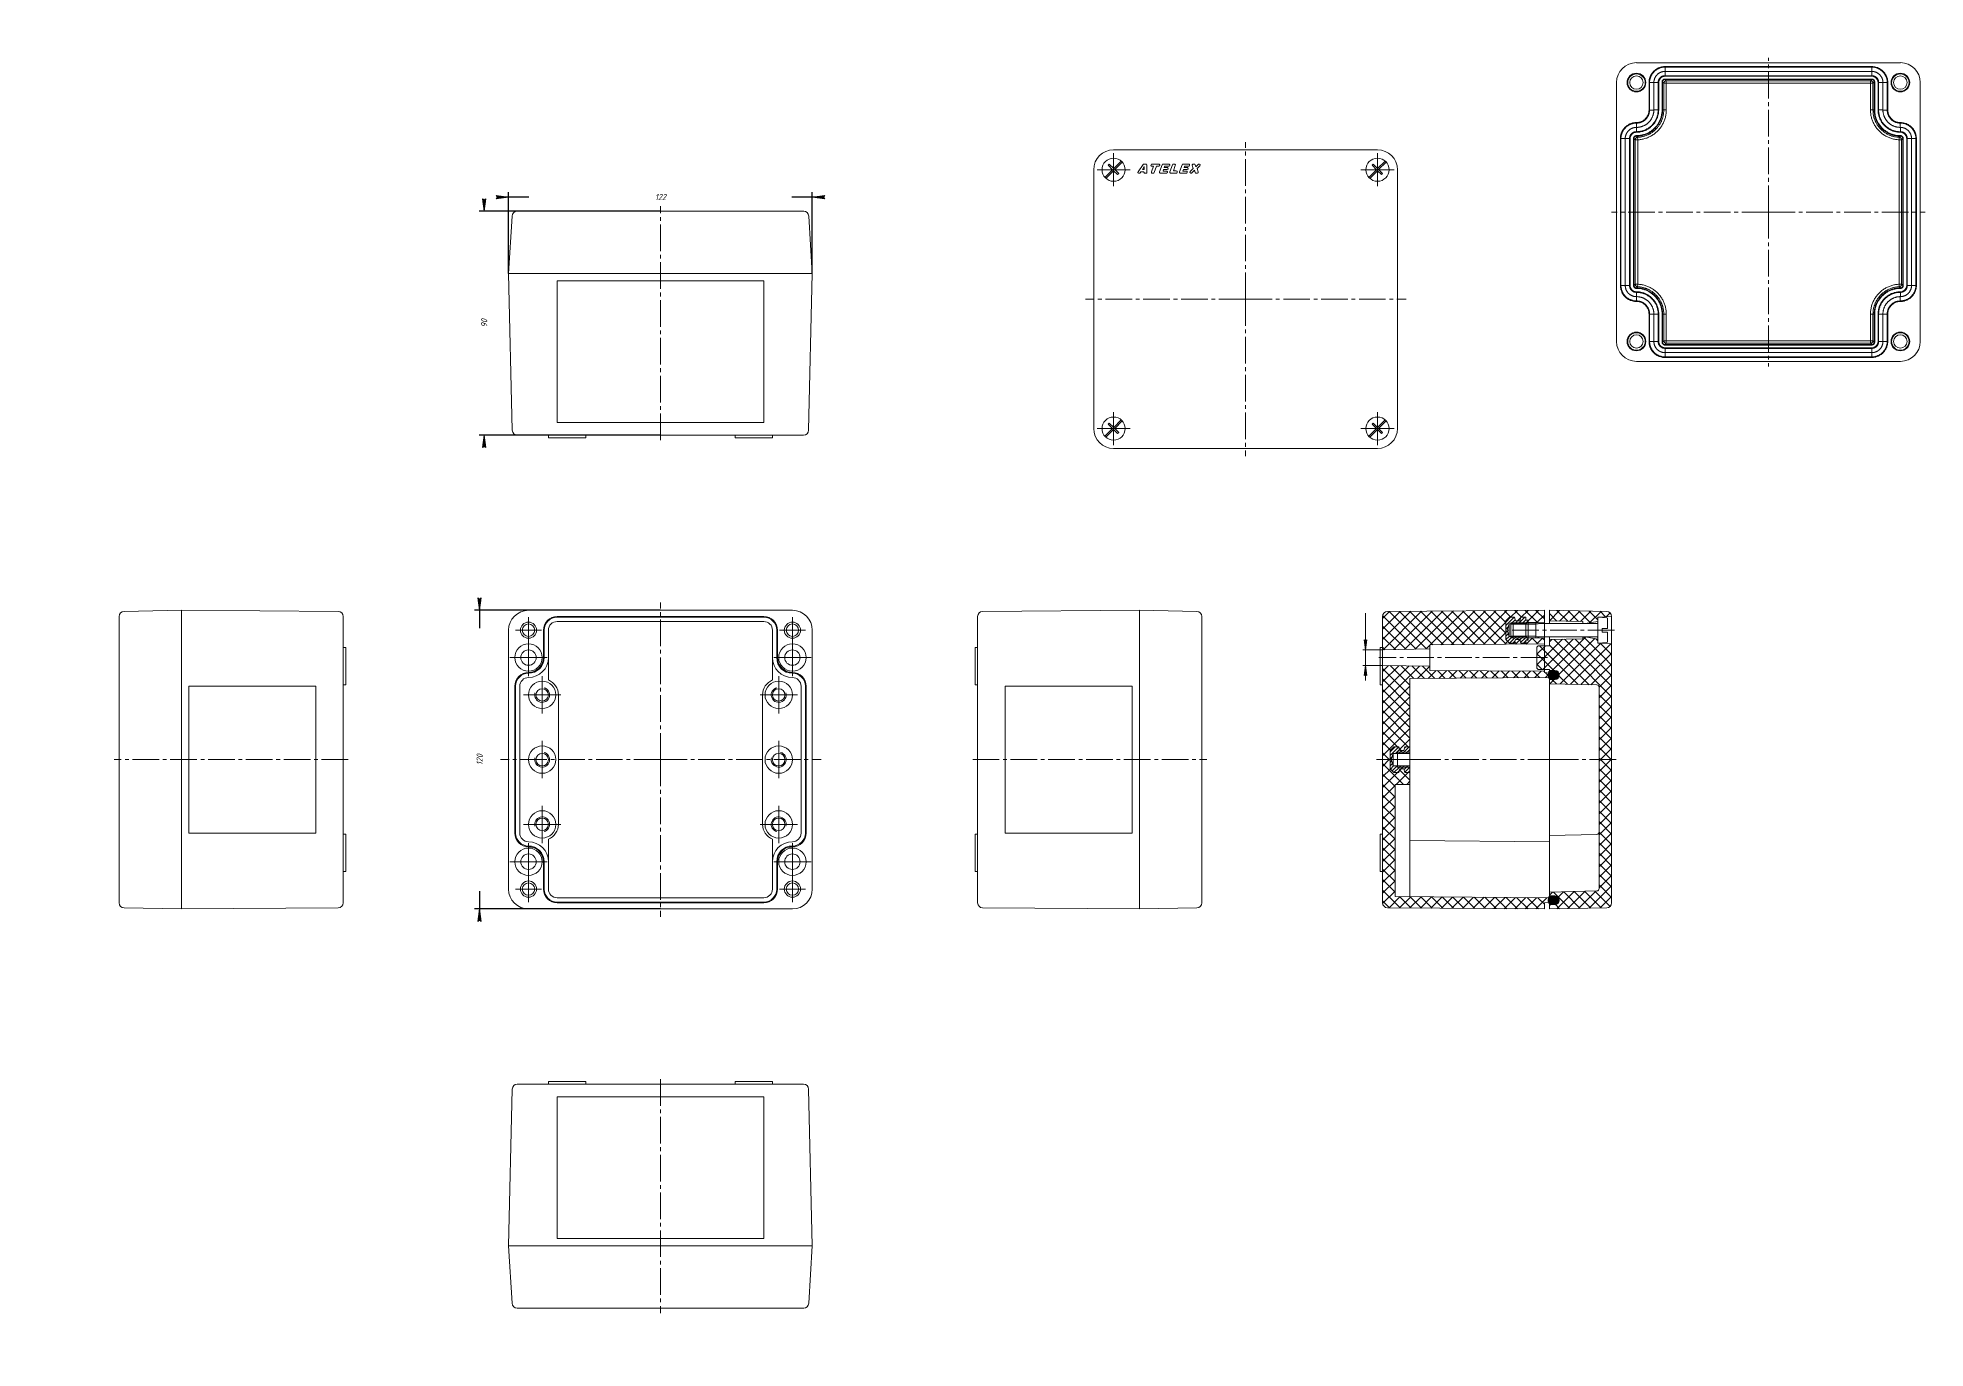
# Model space of a CAD drawing. Header units: millimetres. Extents: x -250 to 508, y -236 to 290.
import ezdxf

# ---------------------------------------------------------------- set-up
doc = ezdxf.new("R2010")
doc.units = ezdxf.units.MM
for name, pattern in [('K5LT_AUXILIARY', [0]), ('K5LT_AXLED', [15.1929, 10.6929, -1.5, 1.5, -1.5]), ('K5LT_THIN', [0])]:
    doc.linetypes.add(name, pattern=pattern)
doc.styles.add('KDIMTEXTSTYLE', font='GOST_AU.SHX', dxfattribs={"width": 0.96, "oblique": 15, "height": 5})
doc.styles.add('KTEXTSTYLE', font='GOST_AU.SHX', dxfattribs={"width": 0.96, "height": 5})
doc.dimstyles.new('KDIMSTYLE (1.00)', dxfattribs={"dimtxt": 5, "dimasz": 1, "dimexe": 2, "dimexo": 0, "dimgap": 1, "dimtad": 1, "dimtxsty": 'KDIMTEXTSTYLE', "dimsah": 1, "dimcen": 0, "dimdle": 1, "dimadec": 0, "dimazin": 0, "dimtfac": 0.667, "dimtmove": 0, "dimatfit": 3, "dimfxl": 1, "dimtvp": 1, "dimtolj": 1, "dimtzin": 0, "dimarcsym": 0})

msp = doc.modelspace()

# ---------------------------------------------------------------- blocks, each defined once
blk = doc.blocks.new('KDIMARROW_01')
blk.add_hatch(color=0).paths.add_polyline_path([(0, 0), (-5, 0.66), (-4.5, 0), (-5, -0.66)])
at = {"color": 0, "linetype": 'K5LT_THIN', "lineweight": 18}
for p, q in [((-4.5, 0), (-5, 0.66)), ((-5, 0.66), (0, 0)), ((0, 0), (-5, -0.66)), ((-5, -0.66), (-4.5, 0)), ((0, 0), (-1, 0))]:
    blk.add_line(p, q, dxfattribs=at)
blk = doc.blocks.new('U0')
at = {"color": 30, "linetype": 'K5LT_AXLED', "lineweight": 18, "true_color": 0xff8000}
blk.add_line((0, -128.34), (0, -222.34), dxfattribs=at)
at = {"color": 7, "linetype": 'K5LT_THIN', "lineweight": 18}
for p, q in [((-61, -195.34), (-59.52, -132.32)), ((-57.52, -130.34), (0, -130.34)), ((-45, -130.34), (-45, -129.34)), ((-45, -129.34), (-30, -129.34)), ((-30, -129.34), (-30, -130.34)), ((57.51, -130.34), (0, -130.34)), ((45, -129.34), (30, -129.34)), ((30, -130.34), (30, -129.34)), ((45, -130.34), (45, -129.34)), ((61, -195.34), (59.51, -132.32)), ((-61, -195.34), (-59.54, -218.38)), ((-54.66, -195.34), (-61, -195.34)), ((-54.66, -195.34), (0, -195.34)), ((55.5, -195.34), (0, -195.34)), ((55.5, -195.34), (61, -195.34)), ((61, -195.34), (59.54, -218.38)), ((-57.54, -220.34), (0, -220.34)), ((57.54, -220.34), (0, -220.34))]:
    blk.add_line(p, q, dxfattribs=at)
at = {"color": 232, "linetype": 'K5LT_AUXILIARY', "lineweight": 18, "true_color": 0xc52b79}
for p, q in [((-41.5, -135.45), (41.5, -135.45)), ((-41.5, -192.34), (-41.5, -135.45)), ((41.5, -192.34), (41.5, -135.45)), ((41.5, -192.34), (-41.5, -192.34))]:
    blk.add_line(p, q, dxfattribs=at)
at = {"color": 7, "linetype": 'K5LT_THIN', "lineweight": 18}
for centre, start, end in [((-57.52, -132.34), 90, 179.55927), ((57.51, -132.34), 0.44073, 90), ((-57.54, -218.34), 181.14576, 270), ((57.54, -218.34), 270, 358.85424)]:
    blk.add_arc(centre, 2, start, end, dxfattribs=at)
blk = doc.blocks.new('U1')
at = {"color": 7, "linetype": 'K5LT_THIN', "lineweight": 18}
for p, q in [((-217.4, 57.54), (-217.4, 0)), ((-192.4, 60), (-215.44, 59.54)), ((-192.4, 60), (-129.39, 59.52)), ((-192.4, 60), (-192.4, 0)), ((-127.4, 57.52), (-127.4, 0)), ((-127.4, 45), (-126.4, 45)), ((-126.4, 45), (-126.4, 30)), ((-126.4, 30), (-127.4, 30)), ((-217.4, -57.54), (-217.4, 0)), ((-192.4, -60), (-192.4, 0)), ((-127.4, -57.52), (-127.4, 0)), ((-127.4, -30), (-126.4, -30)), ((-126.4, -45), (-126.4, -30)), ((-127.4, -45), (-126.4, -45)), ((-192.4, -60), (-215.44, -59.54)), ((-192.4, -60), (-129.39, -59.52))]:
    blk.add_line(p, q, dxfattribs=at)
at = {"color": 232, "linetype": 'K5LT_AUXILIARY', "lineweight": 18, "true_color": 0xc52b79}
for p, q in [((-138.4, 29.5), (-189.4, 29.5)), ((-189.4, 29.5), (-189.4, -29.5)), ((-138.4, 0), (-138.4, 29.5)), ((-138.4, 0), (-138.4, -29.5)), ((-138.4, -29.5), (-189.4, -29.5))]:
    blk.add_line(p, q, dxfattribs=at)
at = {"color": 30, "linetype": 'K5LT_AXLED', "lineweight": 18, "true_color": 0xff8000}
blk.add_line((-125.4, 0), (-219.4, 0), dxfattribs=at)
at = {"color": 7, "linetype": 'K5LT_THIN', "lineweight": 18}
for centre, start, end in [((-215.4, 57.54), 91.14576, 180), ((-129.4, 57.52), 0, 89.55927), ((-215.4, -57.54), 180, 268.85424), ((-129.4, -57.52), 270.44073, 0)]:
    blk.add_arc(centre, 2, start, end, dxfattribs=at)
blk = doc.blocks.new('U2')
at = {"color": 7, "linetype": 'K5LT_THIN', "lineweight": 18}
for p, q in [((182, 245), (235, 245)), ((288, 245), (235, 245)), ((174, 185), (174, 237)), ((181.59, 237.01), (178.51, 233.93)), ((182.01, 236.59), (178.93, 233.51)), ((179.85, 238.76), (180.27, 239.19)), ((179.85, 238.76), (181.59, 237.01)), ((180.27, 239.19), (182.04, 237.46)), ((182.01, 236.59), (183.58, 235.02)), ((185.07, 240.49), (182.04, 237.46)), ((185.49, 240.07), (182.46, 237.04)), ((182.46, 237.04), (184.04, 235.49)), ((183.58, 235.02), (184.04, 235.49)), ((191.82, 236.21), (193.91, 239.11)), ((192.34, 235.57), (192.15, 235.57)), ((192.97, 236.2), (192.68, 235.76)), ((194.2, 236.2), (192.97, 236.2)), ((194.31, 238.27), (193.55, 237.04)), ((193.55, 237.04), (194.22, 237.04)), ((194.19, 236), (194.2, 236.2)), ((194.22, 237.04), (194.31, 238.27)), ((194.24, 239.28), (194.95, 239.28)), ((195.01, 235.57), (194.6, 235.57)), ((195.36, 238.89), (195.41, 235.99)), ((197.03, 238.92), (197.06, 239.01)), ((197.22, 236.11), (198, 238.38)), ((198, 238.38), (197.41, 238.38)), ((197.44, 239.28), (200.14, 239.28)), ((197.98, 235.57), (197.6, 235.57)), ((199.24, 238.38), (198.36, 235.85)), ((200.11, 238.38), (199.24, 238.38)), ((200.49, 236.11), (201.49, 239.01)), ((200.53, 238.75), (200.5, 238.66)), ((203.19, 235.57), (200.87, 235.57)), ((202.07, 237.12), (201.85, 236.47)), ((201.85, 236.47), (203.22, 236.47)), ((201.88, 239.28), (204.14, 239.28)), ((203.53, 237.12), (202.07, 237.12)), ((202.51, 238.38), (202.33, 237.88)), ((202.33, 237.88), (203.51, 237.88)), ((204.11, 238.38), (202.51, 238.38)), ((203.6, 235.93), (203.57, 235.85)), ((204.52, 238.75), (204.49, 238.66)), ((204.63, 236.11), (205.64, 239.01)), ((207.14, 235.57), (205.02, 235.57)), ((206.78, 238.75), (206.01, 236.52)), ((206.01, 236.52), (207.18, 236.52)), ((206.02, 239.28), (206.4, 239.28)), ((207.57, 235.98), (207.52, 235.85)), ((208.49, 236.11), (209.49, 239.01)), ((211.18, 235.57), (208.87, 235.57)), ((210.07, 237.12), (209.85, 236.47)), ((209.85, 236.47), (211.22, 236.47)), ((209.87, 239.28), (212.14, 239.28)), ((211.53, 237.12), (210.07, 237.12)), ((210.51, 238.38), (210.33, 237.88)), ((210.33, 237.88), (211.51, 237.88)), ((212.11, 238.38), (210.51, 238.38)), ((211.6, 235.93), (211.57, 235.85)), ((212.52, 238.75), (212.49, 238.66)), ((212.78, 236.26), (214, 237.5)), ((213.15, 235.57), (213.06, 235.57)), ((214.51, 236.79), (213.44, 235.69)), ((214, 237.5), (213.62, 238.76)), ((214.01, 239.28), (214.4, 239.28)), ((214.78, 235.87), (214.51, 236.79)), ((214.79, 238.98), (215.01, 238.11)), ((215.01, 238.11), (215.95, 239.15)), ((215.59, 235.57), (215.17, 235.57)), ((216.63, 238.59), (215.56, 237.5)), ((215.56, 237.5), (215.97, 236.09)), ((216.25, 239.28), (216.34, 239.28)), ((287.59, 237.01), (284.51, 233.93)), ((288.01, 236.59), (284.93, 233.51)), ((285.85, 238.76), (286.27, 239.19)), ((285.85, 238.76), (287.59, 237.01)), ((286.27, 239.19), (288.04, 237.46)), ((288.01, 236.59), (289.58, 235.02)), ((291.07, 240.49), (288.04, 237.46)), ((291.49, 240.07), (288.46, 237.04)), ((288.46, 237.04), (290.04, 235.49)), ((289.58, 235.02), (290.04, 235.49)), ((296, 185), (296, 237)), ((174, 185), (174, 133)), ((296, 185), (296, 133)), ((185.07, 136.49), (182.04, 133.46)), ((291.07, 136.49), (288.04, 133.46)), ((181.59, 133.01), (178.51, 129.93)), ((182.01, 132.59), (178.93, 129.51)), ((179.85, 134.76), (180.27, 135.19)), ((179.85, 134.76), (181.59, 133.01)), ((180.27, 135.19), (182.04, 133.46)), ((182.01, 132.59), (183.58, 131.02)), ((185.49, 136.07), (182.46, 133.04)), ((182.46, 133.04), (184.04, 131.49)), ((183.58, 131.02), (184.04, 131.49)), ((287.59, 133.01), (284.51, 129.93)), ((288.01, 132.59), (284.93, 129.51)), ((285.85, 134.76), (286.27, 135.19)), ((285.85, 134.76), (287.59, 133.01)), ((286.27, 135.19), (288.04, 133.46)), ((288.01, 132.59), (289.58, 131.02)), ((291.49, 136.07), (288.46, 133.04)), ((288.46, 133.04), (290.04, 131.49)), ((289.58, 131.02), (290.04, 131.49)), ((182, 125), (235, 125)), ((288, 125), (235, 125))]:
    blk.add_line(p, q, dxfattribs=at)
at = {"color": 30, "linetype": 'K5LT_AXLED', "lineweight": 18, "true_color": 0xff8000}
for p, q in [((182, 237), (182, 243.65)), ((235, 185), (235, 248.09)), ((288, 237), (288, 243.65)), ((182, 237), (175.35, 237)), ((182, 237), (182, 230.35)), ((182, 237), (188.65, 237)), ((288, 237), (281.35, 237)), ((288, 237), (288, 230.35)), ((288, 237), (294.65, 237)), ((235, 185), (170.72, 185)), ((235, 185), (299.57, 185)), ((235, 185), (235, 121.91)), ((182, 133), (182, 139.65)), ((288, 133), (288, 139.65)), ((182, 133), (175.35, 133)), ((182, 133), (182, 126.35)), ((182, 133), (188.65, 133)), ((288, 133), (281.35, 133)), ((288, 133), (288, 126.35)), ((288, 133), (294.65, 133))]:
    blk.add_line(p, q, dxfattribs=at)
at = {"color": 7, "linetype": 'K5LT_THIN', "lineweight": 18}
for centre in [(182, 237), (288, 237), (182, 133), (288, 133)]:
    blk.add_circle(centre, 4.65, dxfattribs=at)
for centre, start, end in [((182, 237), 90, 180), ((288, 237), 0, 90), ((182, 133), 180, 270), ((288, 133), 270, 0)]:
    blk.add_arc(centre, 8, start, end, dxfattribs=at)
for centre, major_axis, ratio, start_param, end_param in [((192.15, 235.98), (-0.361, -0.185), 0.998353, 5.186262, 7.380108), ((192.34, 235.98), (0.192, -0.357), 0.999558, 5.78877, 6.777601), ((194.24, 238.88), (-0.185, 0.361), 0.999568, 5.810156, 6.756214), ((194.6, 235.98), (-0.295, -0.278), 0.999274, 5.469934, 7.096436), ((194.95, 238.88), (0.284, 0.289), 0.999328, 5.507537, 7.058833), ((195.01, 235.98), (0.289, -0.284), 0.999302, 5.488722, 7.077648), ((197.41, 238.79), (-0.33, -0.235), 0.998983, 5.331673, 7.234698), ((197.44, 238.88), (-0.235, 0.33), 0.999484, 5.664626, 6.901744), ((197.6, 235.98), (-0.33, -0.235), 0.998982, 5.331637, 7.234734), ((197.98, 235.98), (0.235, -0.33), 0.999484, 5.664663, 6.901708), ((200.11, 238.79), (0.235, -0.33), 0.999484, 5.664626, 6.901744), ((200.14, 238.88), (0.33, 0.235), 0.998983, 5.331673, 7.234698), ((200.87, 235.98), (-0.33, -0.235), 0.998983, 5.331646, 7.234725), ((201.88, 238.88), (-0.235, 0.33), 0.999484, 5.664653, 6.901717), ((203.19, 235.98), (0.235, -0.33), 0.999484, 5.664626, 6.901744), ((203.22, 236.07), (0.33, 0.235), 0.998983, 5.331673, 7.234698), ((203.51, 237.47), (0.33, 0.235), 0.998982, 5.405451, 7.234882), ((203.53, 237.53), (0.235, -0.33), 0.999484, 5.664811, 6.827597), ((204.11, 238.79), (0.235, -0.33), 0.999484, 5.664626, 6.901744), ((204.14, 238.88), (0.33, 0.235), 0.998983, 5.331673, 7.234698), ((205.02, 235.98), (-0.33, -0.235), 0.998983, 5.331646, 7.234725), ((206.02, 238.88), (-0.235, 0.33), 0.999484, 5.664653, 6.901717), ((206.4, 238.88), (0.33, 0.235), 0.998982, 5.331618, 7.234753), ((207.14, 235.98), (0.235, -0.33), 0.999484, 5.664577, 6.901794), ((207.18, 236.12), (0.33, 0.235), 0.998983, 5.331723, 7.234648), ((208.87, 235.98), (-0.33, -0.235), 0.998983, 5.331646, 7.234725), ((209.87, 238.88), (-0.235, 0.33), 0.999484, 5.664653, 6.901717), ((211.18, 235.98), (0.235, -0.33), 0.999484, 5.664626, 6.901744), ((211.21, 236.07), (0.33, 0.235), 0.998983, 5.331673, 7.234698), ((211.51, 237.47), (0.33, 0.235), 0.998982, 5.405451, 7.234882), ((211.53, 237.53), (0.235, -0.33), 0.999484, 5.664811, 6.827597), ((212.11, 238.79), (0.235, -0.33), 0.999484, 5.664626, 6.901744), ((212.14, 238.88), (0.33, 0.235), 0.998983, 5.331673, 7.234698), ((213.07, 235.98), (-0.375, -0.156), 0.997688, 5.107745, 7.458625), ((213.15, 235.98), (0.157, -0.374), 0.999597, 5.886274, 6.680097), ((214.01, 238.88), (-0.325, 0.242), 0.999037, 5.351601, 7.21477), ((214.4, 238.88), (0.249, 0.32), 0.999449, 5.621173, 6.945198), ((215.17, 235.98), (-0.243, -0.324), 0.999464, 5.639389, 6.926982), ((215.58, 235.98), (0.325, -0.242), 0.999043, 5.353927, 7.212443), ((216.25, 238.88), (-0.164, 0.37), 0.99959, 5.866297, 6.700074), ((216.34, 238.88), (0.374, 0.157), 0.99773, 5.111651, 7.45472)]:
    blk.add_ellipse(centre, major_axis=major_axis, ratio=ratio, start_param=start_param, end_param=end_param, dxfattribs=at)
blk = doc.blocks.new('U3')
at = {"color": 7, "linetype": 'K5LT_THIN', "lineweight": 18}
for p, q in [((127.4, 57.52), (127.4, 0)), ((192.4, 60), (129.39, 59.52)), ((192.4, 60), (192.4, 0)), ((192.4, 60), (215.44, 59.54)), ((217.4, 57.54), (217.4, 0)), ((127.4, 45), (126.4, 45)), ((126.4, 45), (126.4, 30)), ((126.4, 30), (127.4, 30)), ((127.4, -57.52), (127.4, 0)), ((192.4, -60), (192.4, 0)), ((217.4, -57.54), (217.4, 0)), ((126.4, -45), (126.4, -30)), ((127.4, -30), (126.4, -30)), ((127.4, -45), (126.4, -45)), ((192.4, -60), (129.39, -59.52)), ((192.4, -60), (215.44, -59.54))]:
    blk.add_line(p, q, dxfattribs=at)
at = {"color": 232, "linetype": 'K5LT_AUXILIARY', "lineweight": 18, "true_color": 0xc52b79}
for p, q in [((138.4, 0), (138.4, 29.5)), ((138.4, 29.5), (189.4, 29.5)), ((189.4, 29.5), (189.4, -29.5)), ((138.4, 0), (138.4, -29.5)), ((138.4, -29.5), (189.4, -29.5))]:
    blk.add_line(p, q, dxfattribs=at)
at = {"color": 30, "linetype": 'K5LT_AXLED', "lineweight": 18, "true_color": 0xff8000}
blk.add_line((125.4, 0), (219.4, 0), dxfattribs=at)
at = {"color": 7, "linetype": 'K5LT_THIN', "lineweight": 18}
for centre, start, end in [((129.4, 57.52), 90.44073, 180), ((215.4, 57.54), 0, 88.85424), ((129.4, -57.52), 180, 269.55927), ((215.4, -57.54), 271.14576, 0)]:
    blk.add_arc(centre, 2, start, end, dxfattribs=at)
blk = doc.blocks.new('U4')
at = {"color": 30, "linetype": 'K5LT_AXLED', "lineweight": 18, "true_color": 0xff8000}
for p, q in [((0, 0), (0, 63.09)), ((-53, 52), (-53, 57.25)), ((53, 52), (53, 57.25)), ((-53, 52), (-58.25, 52)), ((-53, 52), (-53, 46.75)), ((-53, 52), (-47.75, 52)), ((-53, 41), (-53, 48.5)), ((53, 52), (47.75, 52)), ((53, 52), (53, 46.75)), ((53, 52), (58.25, 52)), ((53, 41), (53, 48.5)), ((-53, 41), (-60.5, 41)), ((-53, 41), (-53, 33.5)), ((-53, 41), (-45.5, 41)), ((53, 41), (45.5, 41)), ((53, 41), (53, 33.5)), ((53, 41), (60.5, 41)), ((-47.5, 26), (-47.5, 33.5)), ((47.5, 26), (47.5, 33.5)), ((-47.5, 26), (-55, 26)), ((-47.5, 26), (-47.5, 18.5)), ((-47.5, 26), (-40, 26)), ((47.5, 26), (40, 26)), ((47.5, 26), (47.5, 18.5)), ((47.5, 26), (55, 26)), ((0, 0), (-64.28, 0)), ((-47.5, 0), (-47.5, 7.5)), ((-47.5, 0), (-47.5, -7.5)), ((0, 0), (64.57, 0)), ((0, 0), (0, -63.09)), ((47.5, 0), (47.5, 7.5)), ((47.5, 0), (47.5, -7.5)), ((-47.5, -26), (-47.5, -18.5)), ((47.5, -26), (47.5, -18.5)), ((-47.5, -26), (-55, -26)), ((-47.5, -26), (-40, -26)), ((-47.5, -26), (-47.5, -33.5)), ((47.5, -26), (40, -26)), ((47.5, -26), (47.5, -33.5)), ((47.5, -26), (55, -26)), ((-53, -41), (-53, -33.5)), ((53, -41), (53, -33.5)), ((-53, -41), (-60.5, -41)), ((-53, -41), (-53, -48.5)), ((-53, -41), (-45.5, -41)), ((53, -41), (45.5, -41)), ((53, -41), (53, -48.5)), ((53, -41), (60.5, -41)), ((-53, -52), (-58.25, -52)), ((-53, -52), (-53, -46.75)), ((-53, -52), (-53, -57.25)), ((-53, -52), (-47.75, -52)), ((53, -52), (47.75, -52)), ((53, -52), (53, -46.75)), ((53, -52), (53, -57.25)), ((53, -52), (58.25, -52))]:
    blk.add_line(p, q, dxfattribs=at)
at = {"color": 7, "linetype": 'K5LT_THIN', "lineweight": 18}
for p, q in [((-53, 60), (0, 60)), ((-41.5, 57.5), (0, 57.5)), ((-41.5, 57.2), (0, 57.2)), ((-41.5, 55.5), (0, 55.5)), ((53, 60), (0, 60)), ((41.5, 57.5), (0, 57.5)), ((41.5, 57.2), (0, 57.2)), ((41.5, 55.5), (0, 55.5)), ((-61, 0), (-61, 52)), ((-47, 41), (-47, 52)), ((-46.7, 41), (-46.7, 52)), ((-45, 41), (-45, 52)), ((45, 41), (45, 52)), ((46.7, 41), (46.7, 52)), ((47, 41), (47, 52)), ((61, 0), (61, 52)), ((-45, 41), (-45, 32)), ((45, 41), (45, 32)), ((-58.5, 0), (-58.5, 29.5)), ((-58.2, 0), (-58.2, 29.5)), ((-56.5, 0), (-56.5, 29.5)), ((-45, 26), (-45, 25.95)), ((-41, 26), (-41, 0)), ((41, 26), (41, 0)), ((45, 26), (45, 25.95)), ((56.5, 0), (56.5, 29.5)), ((58.2, 0), (58.2, 29.5)), ((58.5, 0), (58.5, 29.5)), ((-61, 0), (-61, -52)), ((-58.5, 0), (-58.5, -29.5)), ((-58.2, 0), (-58.2, -29.5)), ((-56.5, 0), (-56.5, -29.5)), ((-41, -26), (-41, 0)), ((41, -26), (41, 0)), ((56.5, 0), (56.5, -29.5)), ((58.2, 0), (58.2, -29.5)), ((58.5, 0), (58.5, -29.5)), ((61, 0), (61, -52)), ((47.5, -26), (47.5, -22.24)), ((-45, -26), (-45, -25.95)), ((47.5, -26), (43.5, -26)), ((45, -26), (45, -25.95)), ((47.5, -26), (51.24, -26)), ((47.5, -26), (47.5, -30.33)), ((-45, -41), (-45, -32)), ((45, -41), (45, -32)), ((-47, -41), (-47, -52)), ((-46.7, -41), (-46.7, -52)), ((-45, -41), (-45, -52)), ((45, -41), (45, -52)), ((46.7, -41), (46.7, -52)), ((47, -41), (47, -52)), ((-53, -60), (0, -60)), ((-41.5, -55.5), (0, -55.5)), ((-41.5, -57.2), (0, -57.2)), ((-41.5, -57.5), (0, -57.5)), ((41.5, -55.5), (0, -55.5)), ((41.5, -57.2), (0, -57.2)), ((41.5, -57.5), (0, -57.5)), ((53, -60), (0, -60))]:
    blk.add_line(p, q, dxfattribs=at)
for centre, radius in [((-53, 52), 3.25), ((-53, 52), 2.5), ((53, 52), 3.25), ((53, 52), 2.5), ((-53, 41), 5.5), ((53, 41), 5.5), ((-53, 41), 3.1), ((53, 41), 3.1), ((-47.5, 26), 5.5), ((47.5, 26), 5.5), ((-47.5, 26), 2.5), ((47.5, 26), 2.5), ((-47.5, 0), 5.5), ((-47.5, 0), 2.5), ((47.5, 0), 5.5), ((47.5, 0), 2.5), ((-47.5, -26), 5.5), ((47.5, -26), 5.5), ((-47.5, -26), 2.5), ((47.5, -26), 2.5), ((-53, -41), 5.5), ((-53, -41), 3.1), ((53, -41), 5.5), ((53, -41), 3.1), ((-53, -52), 3.25), ((-53, -52), 2.5), ((53, -52), 3.25), ((53, -52), 2.5)]:
    blk.add_circle(centre, radius, dxfattribs=at)
for centre, radius, start, end in [((-53, 52), 8, 90, 180), ((-41.5, 52), 5.5, 90, 180), ((-41.5, 52), 5.2, 90, 180), ((-41.5, 52), 3.5, 90, 180), ((41.5, 52), 5.5, 0, 90), ((41.5, 52), 5.2, 0, 90), ((41.5, 52), 3.5, 0, 90), ((53, 52), 8, 0, 90), ((-53, 41), 6, 270, 0), ((-53, 41), 6.3, 270, 0), ((-53, 41), 8, 270, 0), ((53, 41), 8, 180, 270), ((53, 41), 6.3, 180, 270), ((53, 41), 6, 180, 270), ((-53, 29.5), 5.5, 90, 180), ((-53, 29.5), 5.2, 90, 180), ((-53, 29.5), 3.5, 90, 180), ((-47.5, 26), 6.5, 0, 67.38013), ((47.5, 26), 6.5, 112.61986, 180), ((53, 29.5), 5.5, 0, 90), ((53, 29.5), 5.2, 0, 90), ((53, 29.5), 3.5, 0, 90), ((-47.5, 26), 3, 165, 75), ((47.5, 26), 3, 105, 15), ((-47.5, 0), 3, 165, 75), ((47.5, 0), 3, 165, 75), ((-53, -29.5), 5.5, 180, 270), ((-53, -29.5), 5.2, 180, 270), ((-53, -29.5), 3.5, 180, 270), ((-47.5, -26), 3, 285, 195), ((-47.5, -26), 6.5, 292.61986, 0), ((47.5, -26), 6.5, 180, 247.38013), ((47.5, -26), 3, 345, 255), ((53, -29.5), 5.2, 270, 0), ((53, -29.5), 5.5, 270, 0), ((53, -29.5), 3.5, 270, 0), ((-53, -41), 8, 0, 90), ((-53, -41), 6.3, 0, 90), ((-53, -41), 6, 0, 90), ((53, -41), 8, 90, 180), ((53, -41), 6.3, 90, 180), ((53, -41), 6, 90, 180), ((-53, -52), 8, 180, 270), ((-41.5, -52), 5.5, 180, 270), ((-41.5, -52), 5.2, 180, 270), ((-41.5, -52), 3.5, 180, 270), ((41.5, -52), 5.2, 270, 0), ((41.5, -52), 5.5, 270, 0), ((41.5, -52), 3.5, 270, 0), ((53, -52), 8, 270, 0)]:
    blk.add_arc(centre, radius, start, end, dxfattribs=at)
blk = doc.blocks.new('U5')
at = {"color": 7, "linetype": 'K5LT_THIN', "lineweight": 18}
for p, q in [((-57.54, 220.34), (0, 220.34)), ((57.54, 220.34), (0, 220.34)), ((-61, 195.34), (-59.54, 218.38)), ((61, 195.34), (59.54, 218.38)), ((-61, 195.34), (-59.52, 132.32)), ((-54.66, 195.34), (-61, 195.34)), ((-54.66, 195.34), (0, 195.34)), ((55.5, 195.34), (0, 195.34)), ((55.5, 195.34), (61, 195.34)), ((61, 195.34), (59.51, 132.32)), ((-57.52, 130.34), (0, 130.34)), ((-45, 130.34), (-45, 129.34)), ((-45, 129.34), (-30, 129.34)), ((-30, 129.34), (-30, 130.34)), ((57.51, 130.34), (0, 130.34)), ((30, 130.34), (30, 129.34)), ((45, 129.34), (30, 129.34)), ((45, 130.34), (45, 129.34))]:
    blk.add_line(p, q, dxfattribs=at)
at = {"color": 30, "linetype": 'K5LT_AXLED', "lineweight": 18, "true_color": 0xff8000}
blk.add_line((0, 128.34), (0, 222.34), dxfattribs=at)
at = {"color": 232, "linetype": 'K5LT_AUXILIARY', "lineweight": 18, "true_color": 0xc52b79}
for p, q in [((-41.5, 192.34), (-41.5, 135.45)), ((-41.5, 192.34), (41.5, 192.34)), ((41.5, 192.34), (41.5, 135.45)), ((-41.5, 135.45), (41.5, 135.45))]:
    blk.add_line(p, q, dxfattribs=at)
at = {"color": 7, "linetype": 'K5LT_THIN', "lineweight": 18}
for centre, start, end in [((-57.54, 218.34), 90, 178.85424), ((57.54, 218.34), 1.14576, 90), ((-57.52, 132.34), 180.44073, 270), ((57.51, 132.34), 270, 359.55927)]:
    blk.add_arc(centre, 2, start, end, dxfattribs=at)
blk = doc.blocks.new('U8')
for points in [[(283.16, 44.15), (283.69, 48.15), (283.16, 47.75), (282.64, 48.15)], [(283.69, 33.85), (283.16, 37.85), (282.64, 33.85), (283.16, 34.25)]]:
    blk.add_hatch(color=7).paths.add_polyline_path(points)
at = {"color": 7, "linetype": 'K5LT_THIN', "lineweight": 18}
for p, q in [((283.16, 44.15), (283.16, 58.83)), ((290.03, 48.2), (301.42, 59.59)), ((290.03, 52.44), (297.14, 59.55)), ((290.03, 56.68), (292.87, 59.52)), ((290.03, 57.52), (290.03, 0)), ((299.33, 44.32), (290.03, 53.63)), ((303.5, 44.4), (290.05, 57.84)), ((290.23, 44.15), (305.69, 59.62)), ((355.03, 60), (292.01, 59.52)), ((307.66, 44.47), (292.62, 59.52)), ((294.55, 44.23), (309.97, 59.65)), ((310.22, 46.16), (296.83, 59.55)), ((298.87, 44.31), (314.24, 59.69)), ((314.43, 46.19), (301.04, 59.58)), ((303.19, 44.39), (318.52, 59.72)), ((318.64, 46.22), (305.25, 59.62)), ((309.2, 46.15), (322.8, 59.75)), ((322.85, 46.26), (309.46, 59.65)), ((313.47, 46.18), (327.07, 59.78)), ((327.07, 46.29), (313.67, 59.68)), ((317.75, 46.22), (331.35, 59.82)), ((331.28, 46.32), (317.88, 59.71)), ((322.02, 46.25), (335.62, 59.85)), ((335.49, 46.35), (322.09, 59.75)), ((326.3, 46.28), (339.9, 59.88)), ((339.7, 46.38), (326.3, 59.78)), ((339.53, 50.8), (330.51, 59.81)), ((330.57, 46.31), (339.53, 55.27)), ((339.53, 55.04), (334.72, 59.84)), ((341.61, 57.2), (338.93, 59.88)), ((341.03, 57.2), (339.53, 55.7)), ((339.53, 53.86), (342.87, 57.2)), ((339.53, 55.27), (341.46, 57.2)), ((339.53, 55.7), (339.53, 52)), ((339.53, 52.44), (340.47, 53.38)), ((340.83, 54.5), (340.03, 52)), ((347.63, 54.5), (340.83, 54.5)), ((340.83, 54.5), (340.83, 52)), ((343.03, 57.2), (341.03, 57.2)), ((341.46, 57.2), (344.17, 59.92)), ((351.53, 55), (341.53, 55)), ((341.53, 49), (341.53, 55)), ((351.53, 54.36), (341.53, 54.36)), ((341.59, 54.5), (343.29, 56.21)), ((342.53, 55), (342.09, 54.5)), ((342.53, 55), (342.53, 52)), ((343, 54.5), (343.5, 55)), ((343.43, 55.7), (343.03, 57.2)), ((345.85, 57.2), (343.14, 59.91)), ((345.12, 55.7), (343.43, 55.7)), ((343.5, 55), (344.2, 55.7)), ((344.2, 55.7), (345.46, 56.96)), ((344.41, 54.5), (344.91, 55)), ((344.91, 55), (347.11, 57.2)), ((345.53, 57.2), (345.12, 55.7)), ((345.46, 56.96), (345.7, 57.2)), ((347.53, 57.2), (345.53, 57.2)), ((345.7, 57.2), (348.45, 59.95)), ((345.83, 54.5), (346.33, 55)), ((346.33, 55), (347.53, 56.2)), ((347.24, 54.5), (347.74, 55)), ((352.11, 55.18), (347.35, 59.94)), ((347.53, 56), (347.53, 57.2)), ((348.53, 56), (347.53, 56)), ((348.53, 55.4), (347.63, 54.5)), ((347.63, 54.5), (347.63, 52)), ((347.74, 55), (348.53, 55.78)), ((348.53, 55.78), (352.72, 59.98)), ((348.53, 52), (348.53, 56)), ((355.03, 55.25), (348.53, 55.1)), ((348.53, 55.1), (348.53, 48.9)), ((351.53, 49), (351.53, 55)), ((353.63, 54.66), (351.53, 55)), ((353.63, 54.66), (351.53, 54.36)), ((355.03, 56.51), (351.56, 59.97)), ((352.17, 55.18), (355.03, 58.04)), ((375.93, 54.66), (353.63, 54.66)), ((355.03, 60), (355.03, 35)), ((357.03, 60), (380.07, 59.54)), ((357.03, 54.66), (357.03, 60)), ((357.03, 55.8), (361.15, 59.92)), ((360.09, 55.69), (357.03, 58.75)), ((357.03, 55.75), (370.53, 55.5)), ((364.41, 55.61), (360.08, 59.94)), ((361.14, 55.67), (365.3, 59.83)), ((368.73, 55.53), (364.41, 59.85)), ((365.31, 55.6), (369.46, 59.75)), ((373.49, 55.02), (368.74, 59.77)), ((369.47, 55.52), (373.62, 59.67)), ((370.53, 55.5), (370.53, 54.66)), ((371.43, 54.66), (376.53, 55.56)), ((376.53, 56.22), (373.07, 59.68)), ((373.16, 54.96), (377.78, 59.58)), ((382.03, 57.5), (376.53, 57.25)), ((376.53, 57.25), (376.53, 46.75)), ((376.53, 57.25), (380.07, 56.94)), ((379.6, 57.39), (377.4, 59.59)), ((379.84, 57.4), (381.42, 58.98)), ((380.43, 56.55), (380.43, 52.75)), ((382.03, 57.54), (382.03, 0)), ((283.16, 47.75), (282.64, 48.15)), ((282.64, 48.15), (283.16, 44.15)), ((283.16, 44.15), (283.69, 48.15)), ((283.69, 48.15), (283.16, 47.75)), ((295.17, 44.24), (290.03, 49.38)), ((307.52, 44.47), (309.03, 45.98)), ((355.03, 46.5), (309.03, 46.15)), ((309.03, 46.15), (309.03, 35.85)), ((334.85, 46.35), (339.53, 51.03)), ((339.12, 46.38), (340.28, 47.54)), ((339.53, 48.3), (339.53, 52)), ((339.53, 51.03), (340.14, 51.64)), ((339.53, 49.61), (340.48, 50.57)), ((341.03, 46.8), (339.53, 48.3)), ((339.58, 48.25), (340.83, 49.5)), ((340.83, 49.5), (340.03, 52)), ((340.28, 47.54), (342.16, 49.42)), ((340.83, 49.5), (340.83, 52)), ((347.63, 49.5), (340.83, 49.5)), ((340.99, 46.83), (343.16, 49)), ((343.03, 46.8), (341.03, 46.8)), ((351.53, 49.64), (341.53, 49.64)), ((351.53, 49), (341.53, 49)), ((342.53, 49), (342.09, 49.5)), ((342.37, 46.8), (343.27, 47.7)), ((342.53, 49), (342.53, 52)), ((343.43, 48.3), (343.03, 46.8)), ((343.91, 46.42), (343.13, 47.19)), ((343.16, 49), (343.66, 49.5)), ((343.4, 46.41), (345.16, 48.17)), ((345.12, 48.3), (343.43, 48.3)), ((343.87, 48.3), (344.57, 49)), ((344.57, 49), (345.07, 49.5)), ((345.53, 46.8), (345.12, 48.3)), ((345.16, 48.17), (345.98, 49)), ((345.46, 47.06), (347.4, 49)), ((347.53, 46.8), (345.53, 46.8)), ((345.98, 49), (346.48, 49.5)), ((346.61, 46.8), (347.53, 47.71)), ((347.4, 49), (347.76, 49.36)), ((347.53, 48), (347.53, 46.8)), ((348.53, 48), (347.53, 48)), ((348.12, 46.45), (347.53, 47.04)), ((347.63, 49.5), (347.63, 52)), ((348.53, 48.6), (347.63, 49.5)), ((347.67, 46.44), (350.09, 48.86)), ((347.81, 48), (348.47, 48.66)), ((348.53, 52), (348.53, 48)), ((348.53, 48.9), (355.03, 48.75)), ((352.33, 46.48), (349.94, 48.87)), ((353.63, 49.34), (351.53, 49.64)), ((353.63, 49.34), (351.53, 49)), ((351.95, 46.48), (354.24, 48.77)), ((352.53, 45.75), (352.03, 45.25)), ((352.03, 42.31), (355.46, 45.75)), ((357.03, 45.75), (352.53, 45.75)), ((357.81, 41), (353.06, 45.75)), ((375.93, 49.34), (353.63, 49.34)), ((355.03, 48.02), (354.28, 48.77)), ((354.96, 41), (362.3, 48.35)), ((357.03, 45.75), (357.03, 49.34)), ((370.53, 48.5), (357.03, 48.25)), ((357.03, 47.31), (357.98, 48.27)), ((362.05, 41), (357.03, 46.02)), ((366.29, 41), (359.01, 48.29)), ((359.2, 41), (366.63, 48.43)), ((370.54, 41), (363.17, 48.36)), ((363.44, 41), (371.73, 49.29)), ((374.78, 41), (367.34, 48.44)), ((367.68, 41), (375.34, 48.65)), ((370.53, 49.34), (370.53, 48.5)), ((379.02, 41), (370.68, 49.34)), ((371.43, 49.34), (376.53, 48.44)), ((371.93, 41), (377.63, 46.7)), ((376.53, 47.74), (375.67, 48.59)), ((376.17, 41), (381.68, 46.52)), ((376.53, 46.75), (380.07, 47.06)), ((376.53, 46.75), (382.03, 46.5)), ((382.03, 42.24), (377.56, 46.7)), ((380.43, 52.75), (378.18, 52.75)), ((378.18, 52.75), (378.18, 51.25)), ((378.18, 51.25), (380.43, 51.25)), ((380.43, 47.45), (380.43, 51.25)), ((382.03, 46.48), (382.01, 46.5)), ((290.03, 44.15), (282.16, 44.15)), ((283.16, 44.15), (283.16, 37.85)), ((290.03, 45), (289.03, 45)), ((289.03, 45), (289.03, 30)), ((291, 44.17), (290.03, 45.14)), ((309.03, 44.5), (290.03, 44.15)), ((352.03, 45.25), (352.03, 36.75)), ((353.57, 41), (352.03, 42.54)), ((352.03, 38.07), (354.96, 41)), ((354.07, 36.25), (352.03, 38.3)), ((358.82, 35.75), (353.57, 41)), ((354.45, 36.25), (359.2, 41)), ((368.6, 30.21), (357.81, 41)), ((358.19, 35.75), (363.44, 41)), ((361, 34.31), (367.68, 41)), ((361.32, 30.39), (371.93, 41)), ((372.95, 30.1), (362.05, 41)), ((365.46, 30.29), (376.17, 41)), ((382.03, 25.27), (366.29, 41)), ((369.6, 30.19), (380.41, 41)), ((382.03, 29.51), (370.54, 41)), ((373.74, 30.08), (382.03, 38.37)), ((382.03, 33.75), (374.78, 41)), ((382.03, 38), (379.02, 41)), ((380.41, 41), (382.03, 42.62)), ((290.03, 37.85), (282.16, 37.85)), ((283.16, 37.85), (282.64, 33.85)), ((282.64, 33.85), (283.16, 34.25)), ((283.69, 33.85), (283.16, 37.85)), ((283.16, 37.85), (283.16, 31.85)), ((283.16, 34.25), (283.69, 33.85)), ((309.03, 37.5), (290.03, 37.85)), ((290.03, 35.47), (292.37, 37.81)), ((290.03, 31.23), (296.53, 37.73)), ((290.03, 26.98), (300.7, 37.65)), ((290.03, 22.74), (304.86, 37.58)), ((301.03, 25.66), (290.03, 36.66)), ((301.03, 21.41), (290.03, 32.41)), ((301.03, 29.9), (293.13, 37.79)), ((302.61, 32.56), (297.46, 37.71)), ((357.03, 33), (301.03, 32.55)), ((301.03, 0), (301.03, 32.55)), ((306.82, 32.6), (301.78, 37.63)), ((304.1, 32.57), (309.03, 37.5)), ((311.02, 32.63), (306.1, 37.55)), ((308.38, 32.61), (311.6, 35.83)), ((309.03, 35.85), (355.03, 35.5)), ((315.23, 32.66), (312.07, 35.83)), ((312.66, 32.64), (315.81, 35.8)), ((319.44, 32.7), (316.34, 35.79)), ((316.93, 32.68), (320.02, 35.77)), ((323.65, 32.73), (320.62, 35.76)), ((321.21, 32.71), (324.23, 35.73)), ((327.86, 32.76), (324.9, 35.73)), ((325.49, 32.75), (328.44, 35.7)), ((332.07, 32.8), (329.17, 35.7)), ((329.76, 32.78), (332.66, 35.67)), ((336.28, 32.83), (333.45, 35.66)), ((334.04, 32.81), (336.87, 35.64)), ((340.49, 32.87), (337.72, 35.63)), ((338.32, 32.85), (341.08, 35.61)), ((344.69, 32.9), (342, 35.6)), ((342.6, 32.88), (345.29, 35.57)), ((348.9, 32.93), (346.27, 35.57)), ((346.87, 32.92), (349.5, 35.54)), ((353.11, 32.97), (350.55, 35.53)), ((351.15, 32.95), (353.71, 35.51)), ((352.53, 36.25), (352.03, 36.75)), ((357.03, 36.25), (352.53, 36.25)), ((355.03, 35.3), (354.82, 35.5)), ((355.03, 35), (357.03, 34.7)), ((357.03, 33.3), (355.38, 34.95)), ((355.43, 32.99), (357.03, 34.59)), ((356.53, 34.09), (358.19, 35.75)), ((356.54, 33.68), (358.61, 35.75)), ((356.57, 34.56), (357.77, 35.75)), ((356.6, 33.31), (359.04, 35.75)), ((356.69, 32.98), (359.45, 35.74)), ((356.73, 35.13), (357.34, 35.75)), ((356.81, 32.67), (359.81, 35.67)), ((356.95, 32.38), (360.1, 35.54)), ((357.03, 35.75), (357.03, 36.25)), ((359.28, 35.75), (357.03, 35.75)), ((357.03, 34.7), (357.03, 0)), ((359.28, 32.25), (357.03, 32.25)), ((357.03, 30.5), (376.05, 30.02)), ((357.18, 30.5), (358.93, 32.25)), ((357.24, 32.25), (360.36, 35.37)), ((357.66, 32.25), (360.58, 35.17)), ((359.89, 30.43), (358.07, 32.25)), ((358.08, 32.25), (360.76, 34.93)), ((358.51, 32.25), (360.9, 34.64)), ((358.93, 32.25), (361, 34.31)), ((359.36, 32.25), (361.02, 33.92)), ((359.89, 32.36), (360.91, 33.38)), ((364.25, 30.32), (360.98, 33.59)), ((377.02, 29.12), (382.03, 34.13)), ((289.03, 30), (290.03, 30)), ((290.03, 18.5), (301.03, 29.5)), ((301.03, 17.17), (290.03, 28.17)), ((290.03, 14.25), (301.03, 25.25)), ((301.03, 12.93), (290.03, 23.93)), ((377.03, 24.89), (382.03, 29.89)), ((377.03, 29.02), (377.03, 0)), ((382.03, 21.02), (377.03, 26.02)), ((377.03, 20.64), (382.03, 25.64)), ((290.03, 10.01), (301.03, 21.01)), ((301.03, 8.69), (290.03, 19.69)), ((290.03, 5.77), (301.03, 16.77)), ((300.27, 5.2), (290.03, 15.44)), ((382.03, 16.78), (377.03, 21.78)), ((377.03, 16.4), (382.03, 21.4)), ((382.03, 12.54), (377.03, 17.54)), ((377.03, 12.16), (382.03, 17.16)), ((290.03, 1.53), (301.03, 12.53)), ((296.03, 5.2), (290.03, 11.2)), ((296.83, 4.08), (301.03, 8.28)), ((382.03, 8.3), (377.03, 13.3)), ((377.03, 7.92), (382.03, 12.92)), ((382.03, 4.05), (377.03, 9.05)), ((377.03, 3.67), (382.03, 8.67)), ((293.16, 3.83), (290.03, 6.96)), ((292.74, 0), (290.03, 2.72)), ((290.03, -57.52), (290.03, 0)), ((290.03, -2.72), (292.74, 0)), ((303.53, 0), (291.53, 0)), ((292.74, 0), (293.03, 0.28)), ((293.03, -0.28), (292.74, 0)), ((294.53, 5.2), (293.03, 3.7)), ((293.03, 1.7), (296.53, 5.2)), ((293.03, 3.11), (295.11, 5.2)), ((293.03, 3.7), (293.03, 0)), ((293.03, 0.28), (293.9, 1.15)), ((293.03, -3.7), (293.03, 0)), ((294.33, 2.5), (293.53, 0)), ((301.03, 2.5), (294.33, 2.5)), ((294.33, 2.5), (294.33, 0)), ((294.33, -2.5), (294.33, 0)), ((296.53, 5.2), (294.53, 5.2)), ((295.24, 2.5), (296.83, 4.08)), ((296.03, 3), (295.59, 2.5)), ((301.03, 3), (296.03, 3)), ((296.03, 3), (296.03, 0)), ((296.03, -3), (296.03, 0)), ((296.93, 3.7), (296.53, 5.2)), ((296.66, 2.5), (297.16, 3)), ((297.53, 3.7), (296.71, 4.52)), ((298.62, 3.7), (296.93, 3.7)), ((297.16, 3), (297.86, 3.7)), ((298.07, 2.5), (298.57, 3)), ((298.57, 3), (300.77, 5.2)), ((299.03, 5.2), (298.62, 3.7)), ((298.91, 4.75), (299.36, 5.2)), ((301.03, 5.2), (299.03, 5.2)), ((299.48, 2.5), (299.98, 3)), ((299.98, 3), (301.03, 4.04)), ((300.9, 2.5), (301.03, 2.63)), ((301.03, -4), (301.03, 4)), ((301.03, 0), (301.03, -32.55)), ((357.03, -55.5), (357.03, 0)), ((381.84, 0), (377.03, 4.81)), ((377.6, 0), (377.03, 0.57)), ((377.03, -29.02), (377.03, 0)), ((377.03, -0.57), (377.6, 0)), ((377.6, 0), (382.03, 4.43)), ((381.84, 0), (382.03, 0.19)), ((382.03, -57.54), (382.03, 0)), ((298.47, -9.98), (290.03, -1.53)), ((290.03, -6.96), (293.16, -3.83)), ((294.23, -9.98), (290.03, -5.77)), ((291.25, -9.98), (296.03, -5.2)), ((293.03, -1.13), (293.68, -0.48)), ((293.03, -2.54), (294.02, -1.55)), ((294.53, -5.2), (293.03, -3.7)), ((293.16, -3.83), (294.48, -2.5)), ((294.33, -2.5), (293.53, 0)), ((293.86, -4.54), (295.73, -2.66)), ((301.03, -2.5), (294.33, -2.5)), ((296.53, -5.2), (294.53, -5.2)), ((294.61, -5.2), (296.81, -3)), ((295.49, -9.98), (300.27, -5.2)), ((296.03, -3), (295.59, -2.5)), ((301.03, -3), (296.03, -3)), ((296.03, -5.2), (296.71, -4.52)), ((296.93, -3.7), (296.53, -5.2)), ((296.71, -4.52), (297.53, -3.7)), ((296.81, -3), (297.31, -2.5)), ((301.03, -8.28), (296.83, -4.08)), ((298.62, -3.7), (296.93, -3.7)), ((297.53, -3.7), (298.23, -3)), ((298.23, -3), (298.73, -2.5)), ((299.03, -5.2), (298.62, -3.7)), ((298.69, -3.95), (299.64, -3)), ((298.99, -5.07), (301.03, -3.03)), ((301.03, -5.2), (299.03, -5.2)), ((299.64, -3), (300.14, -2.5)), ((300.27, -5.2), (301.03, -4.44)), ((377.03, -4.81), (381.84, 0)), ((382.03, -8.67), (377.03, -3.67)), ((377.03, -9.05), (382.03, -4.05)), ((382.03, -4.43), (377.6, 0)), ((382.03, -0.19), (381.84, 0)), ((290.03, -11.2), (291.25, -9.98)), ((295.03, -15.01), (290.03, -10.01)), ((290.03, -15.44), (295.03, -10.44)), ((295.03, -19.25), (290.03, -14.25)), ((290.03, -19.69), (295.03, -14.69)), ((295.03, -10.77), (294.23, -9.98)), ((295.03, -9.98), (301.03, -9.98)), ((295.03, -55), (295.03, -9.98)), ((299.74, -9.98), (301.03, -8.69)), ((382.03, -12.92), (377.03, -7.92)), ((377.03, -13.3), (382.03, -8.3)), ((382.03, -17.16), (377.03, -12.16)), ((377.03, -17.54), (382.03, -12.54)), ((295.03, -23.5), (290.03, -18.5)), ((290.03, -23.93), (295.03, -18.93)), ((295.03, -27.74), (290.03, -22.74)), ((382.03, -21.4), (377.03, -16.4)), ((377.03, -21.78), (382.03, -16.78)), ((382.03, -25.64), (377.03, -20.64)), ((377.03, -26.02), (382.03, -21.02)), ((289.03, -45), (289.03, -30)), ((290.03, -30), (289.03, -30)), ((290.03, -28.17), (295.03, -23.17)), ((295.03, -31.98), (290.03, -26.98)), ((290.03, -32.41), (295.03, -27.41)), ((357.03, -30.5), (376.05, -30.02)), ((382.03, -29.89), (377.03, -24.89)), ((377.03, -30.27), (382.03, -25.27)), ((377.03, -29.02), (377.03, -51.77)), ((382.03, -34.13), (377.03, -29.13)), ((377.03, -34.51), (382.03, -29.51)), ((295.03, -36.23), (290.03, -31.23)), ((290.03, -36.66), (295.03, -31.66)), ((295.03, -40.47), (290.03, -35.47)), ((290.03, -40.9), (295.03, -35.9)), ((357.03, -33), (301.03, -32.55)), ((301.03, -32.55), (301.03, -55.05)), ((382.03, -38.37), (377.03, -33.37)), ((377.03, -38.75), (382.03, -33.75)), ((382.03, -42.62), (377.03, -37.62)), ((290.03, -45), (289.03, -45)), ((295.03, -44.71), (290.03, -39.71)), ((290.03, -45.14), (295.03, -40.14)), ((295.03, -48.95), (290.03, -43.95)), ((290.03, -49.38), (295.03, -44.38)), ((377.03, -43), (382.03, -38)), ((382.03, -46.86), (377.03, -41.86)), ((377.03, -47.24), (382.03, -42.24)), ((295.03, -53.2), (290.03, -48.2)), ((290.03, -53.63), (295.03, -48.63)), ((297.14, -59.55), (290.03, -52.44)), ((290.05, -57.84), (295.03, -52.87)), ((357.03, -53.25), (376.05, -52.77)), ((360.08, -59.94), (367.02, -53)), ((364.41, -59.85), (371.37, -52.89)), ((373.62, -59.67), (366.96, -53)), ((368.74, -59.77), (375.72, -52.78)), ((377.78, -59.58), (371.1, -52.9)), ((373.07, -59.68), (382.03, -50.72)), ((381.42, -58.98), (375.24, -52.79)), ((382.03, -51.1), (377.03, -46.1)), ((377.03, -51.48), (382.03, -46.48)), ((382.03, -55.34), (377.03, -50.34)), ((292.87, -59.52), (290.03, -56.68)), ((355.03, -60), (292.01, -59.52)), ((292.62, -59.52), (297.12, -55.02)), ((357.03, -55.5), (295.03, -55)), ((296.83, -59.55), (301.33, -55.05)), ((301.42, -59.59), (296.85, -55.01)), ((301.04, -59.58), (305.54, -55.08)), ((305.69, -59.62), (301.12, -55.05)), ((305.25, -59.62), (309.75, -55.12)), ((309.97, -59.65), (305.4, -55.08)), ((309.46, -59.65), (313.96, -55.15)), ((314.24, -59.69), (309.68, -55.12)), ((313.67, -59.68), (318.17, -55.19)), ((318.52, -59.72), (313.95, -55.15)), ((317.88, -59.71), (322.37, -55.22)), ((322.8, -59.75), (318.23, -55.19)), ((322.09, -59.75), (326.58, -55.25)), ((327.07, -59.78), (322.51, -55.22)), ((326.3, -59.78), (330.79, -55.29)), ((331.35, -59.82), (326.79, -55.26)), ((330.51, -59.81), (335, -55.32)), ((335.62, -59.85), (331.06, -55.29)), ((334.72, -59.84), (339.21, -55.36)), ((339.9, -59.88), (335.34, -55.33)), ((338.93, -59.88), (343.42, -55.39)), ((344.17, -59.92), (339.62, -55.36)), ((343.14, -59.91), (347.63, -55.42)), ((348.45, -59.95), (343.89, -55.39)), ((347.35, -59.94), (351.84, -55.46)), ((352.72, -59.98), (348.17, -55.43)), ((351.56, -59.97), (356.04, -55.49)), ((355.03, -58.04), (352.45, -55.46)), ((355.03, -57.5), (357.03, -57.2)), ((355.03, -60), (355.03, -57.5)), ((356.53, -56.7), (358.48, -54.75)), ((356.53, -56.27), (358.06, -54.75)), ((356.58, -57.08), (358.91, -54.75)), ((356.61, -55.78), (357.63, -54.75)), ((356.66, -57.42), (359.33, -54.75)), ((357.03, -55.8), (356.73, -55.5)), ((356.77, -57.74), (359.7, -54.8)), ((356.82, -55.14), (357.21, -54.75)), ((356.9, -58.03), (360.02, -54.91)), ((357.03, -54.51), (358.32, -53.22)), ((359.28, -54.75), (357.03, -54.75)), ((357.03, -57.2), (357.03, -55.5)), ((357.03, -58.25), (357.03, -60)), ((359.28, -58.25), (357.03, -58.25)), ((357.03, -58.75), (357.53, -58.25)), ((357.03, -60), (380.07, -59.54)), ((357.1, -58.25), (360.28, -55.07)), ((357.53, -58.25), (360.52, -55.26)), ((357.95, -58.25), (360.71, -55.49)), ((358.38, -58.25), (360.86, -55.76)), ((365.3, -59.83), (358.68, -53.21)), ((358.8, -58.25), (360.97, -56.08)), ((359.23, -58.25), (361.03, -56.45)), ((361.15, -59.92), (359.47, -58.24)), ((359.7, -58.2), (360.97, -56.93)), ((360.52, -55.26), (362.67, -53.11)), ((369.46, -59.75), (362.82, -53.11)), ((377.4, -59.59), (382.03, -54.97))]:
    blk.add_line(p, q, dxfattribs=at)
at = {"color": 30, "linetype": 'K5LT_AXLED', "lineweight": 18, "true_color": 0xff8000}
for p, q in [((383.21, 52), (340.45, 52)), ((356.23, 41), (288.48, 41)), ((359.07, 0), (287.61, 0)), ((383.88, 0), (355.73, 0))]:
    blk.add_line(p, q, dxfattribs=at)
at = {"color": 7, "linetype": 'K5LT_THIN', "lineweight": 18}
for centre, radius, start, end in [((292.03, 57.52), 2, 90.44073, 180), ((375.93, 55.26), 0.6, 269.99996, 0), ((380.03, 57.54), 2, 0, 88.85424), ((380.04, 56.55), 0.39, 0, 85), ((375.93, 48.74), 0.6, 0, 90.00004), ((380.04, 47.45), 0.39, 275, 0), ((359.84, 34), 3.31, 148.10921, 211.89079), ((359.28, 34), 1.75, 270, 90), ((376.03, 29.02), 1, 0, 88.5679), ((376.03, -29.02), 1, 271.4321, 0), ((376.03, -51.77), 1, 271.4321, 0), ((292.03, -57.52), 2, 180, 269.55927), ((359.84, -56.5), 3.31, 148.10921, 211.89079), ((359.28, -56.5), 1.75, 270, 90), ((380.03, -57.54), 2, 271.14576, 0)]:
    blk.add_arc(centre, radius, start, end, dxfattribs=at)
blk = doc.blocks.new('U7')
blk.add_blockref('U8', (0, 0))
blk = doc.blocks.new('U10')
at = {"color": 30, "linetype": 'K5LT_AXLED', "lineweight": 18, "true_color": 0xff8000}
for q in [(445, 282), (382, 220), (508, 220), (445, 158)]:
    blk.add_line((445, 220), q, dxfattribs=at)
blk = doc.blocks.new('U9')
at = {"color": 7, "linetype": 'K5LT_THIN', "lineweight": 18}
for p, q in [((498, 280), (392, 280)), ((403.47, 276.5), (403.48, 276.5)), ((403.52, 276.5), (403.47, 276.5)), ((403.48, 276.5), (403.48, 274.77)), ((403.48, 276.5), (486.52, 276.5)), ((403.48, 274.77), (403.5, 274.75)), ((486.52, 274.77), (403.48, 274.77)), ((403.5, 278.45), (486.5, 278.45)), ((403.5, 278.45), (403.5, 278.25)), ((486.5, 278.25), (403.5, 278.25)), ((403.5, 278.25), (403.52, 278.23)), ((403.5, 274.75), (486.5, 274.75)), ((403.5, 274.75), (403.5, 274.55)), ((486.5, 274.55), (403.5, 274.55)), ((403.5, 273.44), (403.5, 273.24)), ((403.5, 273.44), (486.5, 273.44)), ((403.5, 273.24), (404, 272.75)), ((486.5, 273.24), (403.5, 273.24)), ((403.52, 278.23), (486.48, 278.23)), ((403.52, 278.23), (403.52, 276.5)), ((486.48, 276.5), (403.52, 276.5)), ((486, 272.75), (486.5, 273.24)), ((486.48, 278.23), (486.5, 278.25)), ((486.48, 278.23), (486.48, 276.5)), ((486.53, 276.5), (486.48, 276.5)), ((486.5, 278.45), (486.5, 278.25)), ((486.5, 274.75), (486.52, 274.77)), ((486.5, 274.75), (486.5, 274.55)), ((486.5, 273.44), (486.5, 273.24)), ((486.52, 276.5), (486.53, 276.5)), ((486.52, 276.5), (486.52, 274.77)), ((384, 272), (384, 168)), ((397.05, 261), (397.05, 272)), ((397.05, 272), (397.25, 272)), ((397.25, 272), (397.25, 261)), ((397.27, 271.98), (397.25, 272)), ((397.27, 260.98), (397.27, 271.98)), ((397.27, 271.98), (399, 271.98)), ((399, 272.03), (399, 271.98)), ((399, 272.02), (399, 272.03)), ((399, 261.02), (399, 272.02)), ((399, 272.02), (400.73, 272.02)), ((399, 271.98), (399, 260.98)), ((400.75, 272), (400.73, 272.02)), ((400.73, 272.02), (400.73, 261.02)), ((400.75, 272), (400.95, 272)), ((400.75, 261), (400.75, 272)), ((400.95, 272), (400.95, 261)), ((402.31, 261), (402.31, 272.25)), ((402.31, 272.25), (402.51, 272.25)), ((403, 271.75), (402.51, 272.25)), ((402.51, 272.25), (402.51, 261)), ((403, 261), (403, 271.75)), ((403, 271.75), (404, 271.75)), ((404, 272.75), (486, 272.75)), ((404, 272.75), (404, 271.75)), ((404, 271.75), (404, 261)), ((486, 271.75), (404, 271.75)), ((486, 272.75), (486, 271.75)), ((486, 261), (486, 271.75)), ((487, 271.75), (486, 271.75)), ((487.49, 272.25), (487, 271.75)), ((487, 271.75), (487, 261)), ((487.69, 272.25), (487.49, 272.25)), ((487.49, 261), (487.49, 272.25)), ((487.69, 272.25), (487.69, 261)), ((489.05, 261), (489.05, 272)), ((489.25, 272), (489.05, 272)), ((489.27, 272.02), (489.25, 272)), ((489.25, 272), (489.25, 261)), ((489.27, 261.02), (489.27, 272.02)), ((491, 272.02), (489.27, 272.02)), ((491, 272.03), (491, 272.02)), ((491, 271.98), (491, 272.03)), ((491, 272.02), (491, 261.02)), ((492.73, 271.98), (491, 271.98)), ((491, 260.98), (491, 271.98)), ((492.75, 272), (492.73, 271.98)), ((492.73, 271.98), (492.73, 260.98)), ((492.95, 272), (492.75, 272)), ((492.75, 261), (492.75, 272)), ((492.95, 272), (492.95, 261)), ((506, 168), (506, 272)), ((397.05, 261), (397.25, 261)), ((397.25, 261), (397.27, 260.98)), ((397.27, 260.98), (399, 260.98)), ((399, 260.96), (399, 261.02)), ((399, 261.02), (400.73, 261.02)), ((399, 260.98), (399, 260.96)), ((400.73, 261.02), (400.75, 261)), ((400.75, 261), (400.95, 261)), ((402.31, 261), (402.51, 261)), ((403, 261), (402.51, 261)), ((403, 261), (404, 261)), ((487, 261), (486, 261)), ((487, 261), (487.49, 261)), ((487.69, 261), (487.49, 261)), ((489.25, 261), (489.05, 261)), ((489.25, 261), (489.27, 261.02)), ((491, 261.02), (489.27, 261.02)), ((491, 261.02), (491, 260.96)), ((492.73, 260.98), (491, 260.98)), ((491, 260.96), (491, 260.98)), ((492.73, 260.98), (492.75, 261)), ((492.95, 261), (492.75, 261)), ((392.02, 254), (391.97, 254)), ((391.97, 254), (391.98, 254)), ((391.98, 254), (391.98, 252.27)), ((391.98, 254), (392.04, 254)), ((391.98, 254), (391.98, 252.27)), ((391.98, 254), (391.98, 254)), ((391.98, 252.27), (392, 252.25)), ((391.98, 252.27), (391.98, 252.27)), ((392, 252.25), (391.98, 252.27)), ((392, 255.95), (392, 255.95)), ((392, 255.95), (392, 255.75)), ((392, 255.95), (392, 255.75)), ((392, 255.75), (392.02, 255.73)), ((392, 255.75), (392, 255.75)), ((392.02, 255.73), (392, 255.75)), ((392, 252.25), (392, 252.25)), ((392, 252.25), (392, 252.05)), ((392, 252.25), (392, 252.05)), ((392, 252.05), (392, 252.05)), ((392, 250.69), (392, 250.49)), ((392.02, 255.73), (392.02, 254)), ((392.02, 255.73), (392.02, 254)), ((392.02, 255.73), (392.02, 255.73)), ((392.02, 254), (392.02, 254)), ((392.04, 254), (392.02, 254)), ((497.98, 254), (497.96, 254)), ((497.96, 254), (498.02, 254)), ((498, 255.75), (497.98, 255.73)), ((497.98, 255.73), (498, 255.75)), ((497.98, 255.73), (497.98, 254)), ((497.98, 255.73), (497.98, 255.73)), ((497.98, 255.73), (497.98, 254)), ((497.98, 254), (497.98, 254)), ((498.03, 254), (497.98, 254)), ((498, 255.95), (498, 255.75)), ((498, 255.95), (498, 255.75)), ((498, 255.95), (498, 255.95)), ((498, 255.75), (498, 255.75)), ((498, 252.25), (498.02, 252.27)), ((498.02, 252.27), (498, 252.25)), ((498, 252.25), (498, 252.05)), ((498, 252.25), (498, 252.05)), ((498, 252.25), (498, 252.25)), ((498, 252.05), (498, 252.05)), ((498, 250.69), (498, 250.49)), ((498.02, 254), (498.02, 252.27)), ((498.02, 254), (498.02, 254)), ((498.02, 254), (498.03, 254)), ((498.02, 254), (498.02, 252.27)), ((498.02, 252.27), (498.02, 252.27)), ((385.55, 249.5), (385.75, 249.5)), ((385.55, 190.5), (385.55, 249.5)), ((385.75, 249.5), (385.75, 190.5)), ((385.77, 249.48), (385.75, 249.5)), ((387.5, 249.48), (385.77, 249.48)), ((385.77, 190.52), (385.77, 249.48)), ((387.5, 249.52), (387.5, 249.53)), ((387.5, 249.53), (387.5, 249.48)), ((389.23, 249.52), (387.5, 249.52)), ((387.5, 190.48), (387.5, 249.52)), ((387.5, 249.48), (387.5, 190.52)), ((389.23, 249.52), (389.23, 190.48)), ((389.25, 249.5), (389.23, 249.52)), ((389.25, 190.5), (389.25, 249.5)), ((389.45, 249.5), (389.25, 249.5)), ((389.45, 249.5), (389.45, 190.5)), ((391.01, 249.5), (390.81, 249.5)), ((390.81, 190.5), (390.81, 249.5)), ((391.01, 249.5), (391.01, 190.5)), ((391.5, 190.99), (391.5, 249.01)), ((391.5, 249.01), (392.5, 249.01)), ((392.46, 250.01), (392.5, 249.01)), ((392.5, 249.01), (392.5, 190.99)), ((497.5, 249.01), (497.54, 250.01)), ((497.5, 249.01), (498.5, 249.01)), ((497.5, 190.99), (497.5, 249.01)), ((498.5, 249.01), (498.5, 190.99)), ((499.19, 249.5), (498.99, 249.5)), ((498.99, 190.5), (498.99, 249.5)), ((499.19, 249.5), (499.19, 190.5)), ((500.75, 249.5), (500.55, 249.5)), ((500.55, 190.5), (500.55, 249.5)), ((500.77, 249.52), (500.75, 249.5)), ((500.75, 249.5), (500.75, 190.5)), ((500.77, 190.48), (500.77, 249.52)), ((502.5, 249.52), (500.77, 249.52)), ((502.5, 249.53), (502.5, 249.52)), ((502.5, 249.48), (502.5, 249.53)), ((502.5, 249.52), (502.5, 190.48)), ((502.5, 190.52), (502.5, 249.48)), ((504.23, 249.48), (502.5, 249.48)), ((504.25, 249.5), (504.23, 249.48)), ((504.23, 249.48), (504.23, 190.52)), ((504.25, 190.5), (504.25, 249.5)), ((504.45, 249.5), (504.25, 249.5)), ((504.45, 249.5), (504.45, 190.5)), ((385.75, 190.5), (385.55, 190.5)), ((385.75, 190.5), (385.77, 190.52)), ((387.5, 190.52), (385.77, 190.52)), ((387.5, 190.52), (387.5, 190.47)), ((389.23, 190.48), (387.5, 190.48)), ((387.5, 190.47), (387.5, 190.48)), ((389.23, 190.48), (389.25, 190.5)), ((389.45, 190.5), (389.25, 190.5)), ((391.01, 190.5), (390.81, 190.5)), ((391.5, 190.99), (392.5, 190.99)), ((392.46, 189.99), (392.5, 190.99)), ((497.5, 190.99), (497.54, 189.99)), ((497.5, 190.99), (498.5, 190.99)), ((499.19, 190.5), (498.99, 190.5)), ((500.75, 190.5), (500.55, 190.5)), ((500.75, 190.5), (500.77, 190.48)), ((502.5, 190.48), (500.77, 190.48)), ((502.5, 190.47), (502.5, 190.52)), ((504.23, 190.52), (502.5, 190.52)), ((502.5, 190.48), (502.5, 190.47)), ((504.23, 190.52), (504.25, 190.5)), ((504.25, 190.5), (504.45, 190.5)), ((391.97, 186), (392.02, 186)), ((391.98, 186), (391.97, 186)), ((392, 187.75), (391.98, 187.73)), ((391.98, 187.73), (392, 187.75)), ((391.98, 187.73), (391.98, 186)), ((391.98, 187.73), (391.98, 186)), ((391.98, 187.73), (391.98, 187.73)), ((392.04, 186), (391.98, 186)), ((391.98, 186), (391.98, 186)), ((392, 189.51), (392, 189.31)), ((392, 187.95), (392, 187.95)), ((392, 187.95), (392, 187.75)), ((392, 187.95), (392, 187.75)), ((392, 187.75), (392, 187.75)), ((392.02, 184.27), (392, 184.25)), ((392, 184.25), (392.02, 184.27)), ((392, 184.25), (392, 184.05)), ((392, 184.25), (392, 184.05)), ((392, 184.25), (392, 184.25)), ((392, 184.05), (392, 184.05)), ((392.02, 186), (392.04, 186)), ((392.02, 186), (392.02, 186)), ((392.02, 186), (392.02, 184.27)), ((392.02, 186), (392.02, 184.27)), ((392.02, 184.27), (392.02, 184.27)), ((497.96, 186), (497.98, 186)), ((498.02, 186), (497.96, 186)), ((497.98, 186), (498.03, 186)), ((497.98, 186), (497.98, 184.27)), ((497.98, 186), (497.98, 184.27)), ((497.98, 186), (497.98, 186)), ((497.98, 184.27), (498, 184.25)), ((498, 184.25), (497.98, 184.27)), ((497.98, 184.27), (497.98, 184.27)), ((498, 189.51), (498, 189.31)), ((498, 187.95), (498, 187.75)), ((498, 187.95), (498, 187.95)), ((498, 187.95), (498, 187.75)), ((498, 187.75), (498, 187.75)), ((498, 187.75), (498.02, 187.73)), ((498.02, 187.73), (498, 187.75)), ((498, 184.25), (498, 184.05)), ((498, 184.25), (498, 184.05)), ((498, 184.25), (498, 184.25)), ((498, 184.05), (498, 184.05)), ((498.02, 187.73), (498.02, 186)), ((498.02, 187.73), (498.02, 186)), ((498.02, 187.73), (498.02, 187.73)), ((498.03, 186), (498.02, 186)), ((498.02, 186), (498.02, 186)), ((397.05, 168), (397.05, 179)), ((397.25, 179), (397.05, 179)), ((397.27, 179.02), (397.25, 179)), ((397.25, 179), (397.25, 168)), ((399, 179.02), (397.27, 179.02)), ((397.27, 168.02), (397.27, 179.02)), ((399, 179.04), (399, 179.02)), ((399, 178.98), (399, 179.04)), ((399, 179.02), (399, 168.02)), ((399, 167.98), (399, 178.98)), ((400.73, 178.98), (399, 178.98)), ((400.75, 179), (400.73, 178.98)), ((400.73, 178.98), (400.73, 167.98)), ((400.95, 179), (400.75, 179)), ((400.75, 168), (400.75, 179)), ((400.95, 179), (400.95, 168)), ((402.51, 179), (402.31, 179)), ((402.31, 167.75), (402.31, 179)), ((402.51, 179), (402.51, 167.75)), ((403, 179), (402.51, 179)), ((404, 179), (403, 179)), ((403, 168.25), (403, 179)), ((404, 179), (404, 168.25)), ((486, 168.25), (486, 179)), ((486, 179), (487, 179)), ((487, 179), (487.49, 179)), ((487, 179), (487, 168.25)), ((487.49, 179), (487.69, 179)), ((487.49, 167.75), (487.49, 179)), ((487.69, 179), (487.69, 167.75)), ((489.05, 179), (489.25, 179)), ((489.05, 168), (489.05, 179)), ((489.27, 178.98), (489.25, 179)), ((489.25, 179), (489.25, 168)), ((489.27, 167.98), (489.27, 178.98)), ((489.27, 178.98), (491, 178.98)), ((491, 179.02), (491, 179.04)), ((491, 179.04), (491, 178.98)), ((491, 179.02), (492.73, 179.02)), ((491, 168.02), (491, 179.02)), ((491, 178.98), (491, 167.98)), ((492.73, 179.02), (492.73, 168.02)), ((492.75, 179), (492.73, 179.02)), ((492.75, 179), (492.95, 179)), ((492.75, 168), (492.75, 179)), ((492.95, 179), (492.95, 168)), ((397.25, 168), (397.05, 168)), ((397.25, 168), (397.27, 168.02)), ((399, 168.02), (397.27, 168.02)), ((399, 168.02), (399, 167.97)), ((400.73, 167.98), (399, 167.98)), ((399, 167.97), (399, 167.98)), ((400.73, 167.98), (400.75, 168)), ((400.95, 168), (400.75, 168)), ((402.51, 167.75), (402.31, 167.75)), ((402.51, 167.75), (403, 168.25)), ((404, 168.25), (403, 168.25)), ((404, 167.25), (403.5, 166.76)), ((404, 168.25), (404, 167.25)), ((404, 168.25), (486, 168.25)), ((486, 167.25), (404, 167.25)), ((486, 168.25), (486, 167.25)), ((486, 168.25), (487, 168.25)), ((486.5, 166.76), (486, 167.25)), ((487, 168.25), (487.49, 167.75)), ((487.49, 167.75), (487.69, 167.75)), ((489.05, 168), (489.25, 168)), ((489.25, 168), (489.27, 167.98)), ((489.27, 167.98), (491, 167.98)), ((491, 167.97), (491, 168.02)), ((491, 168.02), (492.73, 168.02)), ((491, 167.98), (491, 167.97)), ((492.73, 168.02), (492.75, 168)), ((492.75, 168), (492.95, 168)), ((392, 160), (498, 160)), ((403.47, 163.5), (403.52, 163.5)), ((403.48, 163.5), (403.47, 163.5)), ((403.5, 165.25), (403.48, 165.23)), ((403.48, 165.23), (403.48, 163.5)), ((403.48, 165.23), (486.52, 165.23)), ((486.52, 163.5), (403.48, 163.5)), ((403.5, 166.76), (403.5, 166.56)), ((403.5, 166.76), (486.5, 166.76)), ((486.5, 166.56), (403.5, 166.56)), ((403.5, 165.45), (403.5, 165.25)), ((403.5, 165.45), (486.5, 165.45)), ((486.5, 165.25), (403.5, 165.25)), ((403.52, 161.77), (403.5, 161.75)), ((403.5, 161.75), (403.5, 161.55)), ((403.5, 161.75), (486.5, 161.75)), ((486.5, 161.55), (403.5, 161.55)), ((403.52, 163.5), (486.48, 163.5)), ((403.52, 163.5), (403.52, 161.77)), ((486.48, 161.77), (403.52, 161.77)), ((486.48, 163.5), (486.48, 161.77)), ((486.48, 163.5), (486.53, 163.5)), ((486.5, 161.75), (486.48, 161.77)), ((486.5, 166.76), (486.5, 166.56)), ((486.5, 165.45), (486.5, 165.25)), ((486.52, 165.23), (486.5, 165.25)), ((486.5, 161.75), (486.5, 161.55)), ((486.52, 165.23), (486.52, 163.5)), ((486.53, 163.5), (486.52, 163.5))]:
    blk.add_line(p, q, dxfattribs=at)
for centre, radius in [((392, 272), 3.75), ((392, 272), 3.51), ((392, 272), 2.7), ((498, 272), 3.75), ((498, 272), 3.51), ((498, 272), 2.7), ((392, 168), 3.75), ((392, 168), 3.51), ((392, 168), 2.7), ((498, 168), 3.75), ((498, 168), 3.51), ((498, 168), 2.7)]:
    blk.add_circle(centre, radius, dxfattribs=at)
for centre, major_axis, ratio, start_param, end_param in [((392, 272), (-5.66, 5.66), 0.999632, 5.497971, 7.068399), ((498, 272), (5.66, 5.66), 0.999632, 5.497971, 7.068399), ((404, 271.75), (-0.707, -0.707), 0.999315, 3.927333, 5.497445), ((486, 271.75), (-0.707, 0.707), 0.999315, 3.927333, 5.497445), ((392, 168), (-5.66, -5.66), 0.999632, 5.497971, 7.068399), ((404, 168.25), (0.707, -0.707), 0.999315, 3.927333, 5.497445), ((486, 168.25), (0.707, 0.707), 0.999315, 3.927333, 5.497445), ((498, 168), (5.66, -5.66), 0.999632, 5.497971, 7.068399)]:
    blk.add_ellipse(centre, major_axis=major_axis, ratio=ratio, start_param=start_param, end_param=end_param, dxfattribs=at)
for points, knots in [([(397.05, 272), (397.06, 272.28), (397.07, 272.56), (397.13, 272.98), (397.15, 273.13), (397.23, 273.54), (397.3, 273.81), (397.42, 274.14), (397.44, 274.2), (397.48, 274.3), (397.49, 274.34), (397.6, 274.63), (397.72, 274.88), (397.92, 275.23), (397.98, 275.33), (398.15, 275.6), (398.27, 275.77), (398.48, 276.04), (398.56, 276.15), (398.7, 276.31), (398.75, 276.36), (398.82, 276.43), (398.84, 276.46), (399.06, 276.68), (399.26, 276.87), (399.57, 277.11), (399.66, 277.18), (399.92, 277.36), (400.08, 277.47), (400.38, 277.64), (400.51, 277.71), (400.7, 277.81), (400.76, 277.84), (400.86, 277.88), (400.9, 277.9), (401.18, 278.02), (401.44, 278.12), (401.8, 278.22), (401.91, 278.25), (402.21, 278.32), (402.39, 278.35), (402.73, 278.4), (402.89, 278.42), (403.12, 278.44), (403.19, 278.44), (403.3, 278.45), (403.34, 278.45), (403.42, 278.45), (403.46, 278.45), (403.5, 278.45)], [2.356233, 2.356233, 2.356233, 2.356233, 2.498487, 2.498487, 2.568158, 2.568158, 2.700238, 2.700238, 2.731558, 2.731558, 2.748553, 2.748553, 2.87483, 2.87483, 2.928304, 2.928304, 3.01905, 3.01905, 3.080482, 3.080482, 3.110091, 3.110091, 3.12629, 3.12629, 3.247354, 3.247354, 3.299076, 3.299076, 3.38667, 3.38667, 3.452809, 3.452809, 3.484481, 3.484481, 3.501919, 3.501919, 3.627364, 3.627364, 3.680945, 3.680945, 3.771165, 3.771165, 3.84945, 3.84945, 3.886369, 3.886369, 3.906837, 3.906837, 3.926953, 3.926953, 3.926953, 3.926953]), ([(403.5, 278.25), (403.31, 278.25), (402.95, 278.23), (402.43, 278.16), (401.97, 278.06), (401.55, 277.94), (401.15, 277.79), (400.75, 277.62), (400.36, 277.41), (400.01, 277.18), (399.69, 276.95), (399.39, 276.71), (399.11, 276.45), (398.82, 276.15), (398.55, 275.82), (398.32, 275.5), (398.12, 275.18), (397.94, 274.86), (397.78, 274.52), (397.62, 274.14), (397.49, 273.72), (397.37, 273.26), (397.3, 272.8), (397.26, 272.37), (397.25, 272.11), (397.25, 272)], [0, 0, 0, 0, 1.650037, 3.110892, 4.413288, 5.533886, 6.638346, 7.77285, 8.913917, 10.01348, 10.994632, 11.906497, 12.869152, 13.933495, 15.017482, 16.047533, 16.972751, 17.864404, 18.83493, 19.939052, 21.112978, 22.338421, 23.761141, 25.004688, 26, 26, 26, 26]), ([(397.27, 271.98), (397.27, 272.17), (397.29, 272.54), (397.36, 273.07), (397.46, 273.54), (397.59, 273.97), (397.74, 274.38), (397.92, 274.77), (398.13, 275.15), (398.35, 275.5), (398.58, 275.81), (398.82, 276.1), (399.09, 276.4), (399.4, 276.69), (399.72, 276.95), (400.04, 277.18), (400.35, 277.37), (400.68, 277.55), (401.04, 277.72), (401.44, 277.88), (401.87, 278.01), (402.32, 278.12), (402.77, 278.19), (403.17, 278.22), (403.41, 278.23), (403.52, 278.23)], [0, 0, 0, 0, 1.689489, 3.185405, 4.505225, 5.637005, 6.763625, 7.910032, 9.027385, 10.080961, 11.028334, 11.942507, 12.954997, 14.040978, 15.124877, 16.109959, 17.02105, 17.919506, 18.93618, 20.104618, 21.321326, 22.534001, 23.883757, 25.061729, 26, 26, 26, 26]), ([(403.47, 276.5), (403.37, 276.5), (403.19, 276.49), (402.94, 276.47), (402.73, 276.43), (402.55, 276.4), (402.36, 276.35), (402.16, 276.3), (401.95, 276.23), (401.75, 276.15), (401.54, 276.05), (401.34, 275.95), (401.15, 275.84), (400.96, 275.72), (400.78, 275.59), (400.6, 275.45), (400.44, 275.31), (400.29, 275.15), (400.14, 274.99), (399.99, 274.82), (399.85, 274.63), (399.71, 274.44), (399.6, 274.25), (399.5, 274.06), (399.4, 273.87), (399.31, 273.66), (399.23, 273.42), (399.15, 273.17), (399.1, 272.94), (399.06, 272.74), (399.03, 272.55), (399.01, 272.37), (399, 272.19), (399, 272.08), (399, 272.03)], [0, 0, 0, 0, 1.515755, 2.765197, 3.748324, 4.661206, 5.579419, 6.632355, 7.709687, 8.858637, 9.981488, 11.08055, 12.234266, 13.304302, 14.505033, 15.550104, 16.645005, 17.678502, 18.829007, 19.95031, 21.177123, 22.288024, 23.493282, 24.498863, 25.499705, 26.640581, 27.923768, 29.360526, 30.500624, 31.509414, 32.380519, 33.35623, 34.231018, 35, 35, 35, 35]), ([(403.48, 274.77), (403.39, 274.77), (403.21, 274.76), (402.95, 274.72), (402.7, 274.66), (402.46, 274.58), (402.22, 274.47), (401.99, 274.34), (401.77, 274.18), (401.56, 274), (401.38, 273.8), (401.22, 273.59), (401.08, 273.37), (400.96, 273.13), (400.86, 272.88), (400.79, 272.63), (400.75, 272.4), (400.73, 272.19), (400.73, 272.07), (400.73, 272.02)], [0, 0, 0, 0, 1.440977, 2.698288, 3.846534, 5.014115, 6.230054, 7.416424, 8.623873, 9.809145, 10.971485, 12.139266, 13.326663, 14.5504, 15.762205, 16.985659, 18.159199, 19.171821, 20, 20, 20, 20]), ([(400.75, 272), (400.75, 272.1), (400.76, 272.28), (400.8, 272.54), (400.86, 272.78), (400.94, 273.02), (401.05, 273.26), (401.19, 273.5), (401.34, 273.72), (401.52, 273.92), (401.72, 274.1), (401.93, 274.26), (402.16, 274.41), (402.4, 274.53), (402.65, 274.62), (402.9, 274.69), (403.19, 274.74), (403.39, 274.75), (403.5, 274.75)], [0, 0, 0, 0, 1.373875, 2.57246, 3.668836, 4.780165, 5.935603, 7.059444, 8.206965, 9.333892, 10.43957, 11.54772, 12.675573, 13.83588, 15.004128, 16.140799, 17.407453, 19, 19, 19, 19]), ([(403.5, 274.55), (403.39, 274.55), (403.28, 274.55), (403.06, 274.52), (402.94, 274.49), (402.73, 274.43), (402.62, 274.4), (402.42, 274.31), (402.32, 274.26), (402.12, 274.15), (402.03, 274.09), (401.86, 273.96), (401.77, 273.88), (401.62, 273.73), (401.55, 273.64), (401.41, 273.47), (401.35, 273.38), (401.24, 273.19), (401.19, 273.09), (401.11, 272.89), (401.07, 272.79), (401.01, 272.58), (400.99, 272.48), (400.96, 272.26), (400.95, 272.16), (400.95, 272.03), (400.95, 272.02), (400.95, 272)], [2.356233, 2.356233, 2.356233, 2.356233, 2.498487, 2.498487, 2.635638, 2.635638, 2.767364, 2.767364, 2.893497, 2.893497, 3.018617, 3.018617, 3.142112, 3.142112, 3.263489, 3.263489, 3.386961, 3.386961, 3.51207, 3.51207, 3.638127, 3.638127, 3.769369, 3.769369, 3.906039, 3.906039, 3.926953, 3.926953, 3.926953, 3.926953]), ([(402.31, 272.25), (402.31, 272.3), (402.31, 272.35), (402.32, 272.43), (402.32, 272.46), (402.34, 272.53), (402.35, 272.58), (402.39, 272.68), (402.41, 272.73), (402.45, 272.82), (402.48, 272.87), (402.53, 272.95), (402.57, 272.99), (402.63, 273.07), (402.67, 273.11), (402.75, 273.18), (402.79, 273.21), (402.87, 273.26), (402.91, 273.29), (402.96, 273.32), (402.98, 273.32), (403.04, 273.35), (403.09, 273.37), (403.15, 273.39), (403.17, 273.4), (403.21, 273.41), (403.23, 273.41), (403.3, 273.43), (403.34, 273.43), (403.41, 273.44), (403.43, 273.44), (403.46, 273.44), (403.48, 273.44), (403.5, 273.44)], [2.356537, 2.356537, 2.356537, 2.356537, 2.498779, 2.498779, 2.569514, 2.569514, 2.699856, 2.699856, 2.828308, 2.828308, 2.953472, 2.953472, 3.075781, 3.075781, 3.197803, 3.197803, 3.319621, 3.319621, 3.431092, 3.431092, 3.474373, 3.474373, 3.599688, 3.599688, 3.640831, 3.640831, 3.703371, 3.703371, 3.818679, 3.818679, 3.871423, 3.871423, 3.926648, 3.926648, 3.926648, 3.926648]), ([(403.5, 273.24), (403.46, 273.24), (403.37, 273.24), (403.24, 273.21), (403.12, 273.17), (403.01, 273.12), (402.9, 273.05), (402.81, 272.96), (402.72, 272.87), (402.65, 272.77), (402.59, 272.65), (402.55, 272.54), (402.52, 272.43), (402.51, 272.33), (402.51, 272.27), (402.51, 272.25)], [0, 0, 0, 0, 1.58028, 2.954727, 4.164877, 5.394205, 6.643068, 7.868289, 9.093052, 10.319582, 11.556889, 12.804261, 14.067935, 15.133218, 16, 16, 16, 16]), ([(486.48, 278.23), (486.67, 278.23), (487.04, 278.21), (487.57, 278.14), (488.04, 278.04), (488.47, 277.91), (488.88, 277.76), (489.27, 277.58), (489.65, 277.37), (490, 277.15), (490.31, 276.92), (490.6, 276.68), (490.9, 276.41), (491.19, 276.1), (491.45, 275.78), (491.68, 275.46), (491.87, 275.15), (492.05, 274.82), (492.22, 274.46), (492.38, 274.06), (492.51, 273.63), (492.62, 273.18), (492.69, 272.73), (492.72, 272.33), (492.73, 272.09), (492.73, 271.98)], [0, 0, 0, 0, 1.689489, 3.185405, 4.505225, 5.637005, 6.763625, 7.910032, 9.027385, 10.080961, 11.028334, 11.942507, 12.954997, 14.040978, 15.124877, 16.109959, 17.02105, 17.919506, 18.93618, 20.104618, 21.321326, 22.534001, 23.883757, 25.061729, 26, 26, 26, 26]), ([(486.5, 278.45), (486.78, 278.44), (487.06, 278.43), (487.48, 278.37), (487.63, 278.35), (488.04, 278.27), (488.31, 278.2), (488.64, 278.08), (488.7, 278.06), (488.8, 278.02), (488.84, 278.01), (489.13, 277.9), (489.38, 277.78), (489.73, 277.58), (489.83, 277.52), (490.1, 277.35), (490.27, 277.23), (490.54, 277.02), (490.65, 276.94), (490.81, 276.8), (490.86, 276.75), (490.93, 276.68), (490.96, 276.66), (491.18, 276.44), (491.37, 276.24), (491.61, 275.93), (491.68, 275.84), (491.86, 275.58), (491.97, 275.42), (492.14, 275.12), (492.21, 274.99), (492.31, 274.8), (492.34, 274.74), (492.38, 274.64), (492.4, 274.6), (492.52, 274.32), (492.62, 274.06), (492.72, 273.7), (492.75, 273.59), (492.82, 273.29), (492.85, 273.11), (492.9, 272.77), (492.92, 272.61), (492.94, 272.38), (492.94, 272.31), (492.95, 272.2), (492.95, 272.16), (492.95, 272.08), (492.95, 272.04), (492.95, 272)], [2.356233, 2.356233, 2.356233, 2.356233, 2.498487, 2.498487, 2.568158, 2.568158, 2.700238, 2.700238, 2.731558, 2.731558, 2.748553, 2.748553, 2.87483, 2.87483, 2.928304, 2.928304, 3.01905, 3.01905, 3.080482, 3.080482, 3.110091, 3.110091, 3.12629, 3.12629, 3.247354, 3.247354, 3.299076, 3.299076, 3.38667, 3.38667, 3.452809, 3.452809, 3.484481, 3.484481, 3.501919, 3.501919, 3.627364, 3.627364, 3.680945, 3.680945, 3.771165, 3.771165, 3.84945, 3.84945, 3.886369, 3.886369, 3.906837, 3.906837, 3.926953, 3.926953, 3.926953, 3.926953]), ([(492.75, 272), (492.75, 272.19), (492.73, 272.55), (492.66, 273.07), (492.56, 273.53), (492.44, 273.95), (492.29, 274.35), (492.12, 274.75), (491.91, 275.14), (491.68, 275.49), (491.45, 275.81), (491.21, 276.11), (490.95, 276.39), (490.65, 276.68), (490.32, 276.95), (490, 277.18), (489.68, 277.38), (489.36, 277.56), (489.02, 277.72), (488.64, 277.88), (488.22, 278.01), (487.76, 278.13), (487.3, 278.2), (486.87, 278.24), (486.61, 278.25), (486.5, 278.25)], [0, 0, 0, 0, 1.650037, 3.110892, 4.413288, 5.533886, 6.638346, 7.77285, 8.913917, 10.01348, 10.994632, 11.906497, 12.869152, 13.933495, 15.017482, 16.047533, 16.972751, 17.864404, 18.83493, 19.939052, 21.112978, 22.338421, 23.761141, 25.004688, 26, 26, 26, 26]), ([(486.5, 274.75), (486.6, 274.75), (486.78, 274.74), (487.04, 274.7), (487.28, 274.64), (487.52, 274.56), (487.76, 274.45), (488, 274.31), (488.22, 274.16), (488.42, 273.98), (488.6, 273.78), (488.76, 273.57), (488.91, 273.34), (489.03, 273.1), (489.12, 272.85), (489.19, 272.6), (489.24, 272.31), (489.25, 272.11), (489.25, 272)], [0, 0, 0, 0, 1.373855, 2.572424, 3.668788, 4.780113, 5.935551, 7.059398, 8.206919, 9.333843, 10.439518, 11.547668, 12.675522, 13.83583, 15.004074, 16.140742, 17.407411, 19, 19, 19, 19]), ([(489.05, 272), (489.05, 272.11), (489.05, 272.22), (489.02, 272.44), (488.99, 272.56), (488.93, 272.77), (488.9, 272.88), (488.81, 273.08), (488.76, 273.18), (488.65, 273.38), (488.59, 273.47), (488.46, 273.64), (488.38, 273.73), (488.23, 273.88), (488.14, 273.95), (487.97, 274.09), (487.88, 274.15), (487.69, 274.26), (487.59, 274.31), (487.39, 274.39), (487.29, 274.43), (487.08, 274.49), (486.98, 274.51), (486.76, 274.54), (486.66, 274.55), (486.53, 274.55), (486.52, 274.55), (486.5, 274.55)], [2.356233, 2.356233, 2.356233, 2.356233, 2.498487, 2.498487, 2.635638, 2.635638, 2.767364, 2.767364, 2.893497, 2.893497, 3.018617, 3.018617, 3.142112, 3.142112, 3.263489, 3.263489, 3.386961, 3.386961, 3.51207, 3.51207, 3.638127, 3.638127, 3.769369, 3.769369, 3.906039, 3.906039, 3.926953, 3.926953, 3.926953, 3.926953]), ([(486.5, 273.44), (486.55, 273.44), (486.6, 273.44), (486.68, 273.43), (486.71, 273.43), (486.78, 273.41), (486.83, 273.4), (486.93, 273.36), (486.98, 273.34), (487.07, 273.3), (487.12, 273.27), (487.2, 273.22), (487.24, 273.18), (487.32, 273.12), (487.36, 273.08), (487.43, 273), (487.46, 272.96), (487.51, 272.88), (487.54, 272.84), (487.57, 272.79), (487.57, 272.77), (487.6, 272.71), (487.62, 272.66), (487.64, 272.6), (487.65, 272.58), (487.66, 272.54), (487.66, 272.52), (487.68, 272.45), (487.68, 272.41), (487.69, 272.34), (487.69, 272.32), (487.69, 272.29), (487.69, 272.27), (487.69, 272.25)], [2.356537, 2.356537, 2.356537, 2.356537, 2.498779, 2.498779, 2.569514, 2.569514, 2.699856, 2.699856, 2.828308, 2.828308, 2.953472, 2.953472, 3.075781, 3.075781, 3.197803, 3.197803, 3.319621, 3.319621, 3.431092, 3.431092, 3.474373, 3.474373, 3.599688, 3.599688, 3.640831, 3.640831, 3.703371, 3.703371, 3.818679, 3.818679, 3.871423, 3.871423, 3.926648, 3.926648, 3.926648, 3.926648]), ([(487.49, 272.25), (487.49, 272.29), (487.49, 272.38), (487.46, 272.51), (487.42, 272.63), (487.37, 272.74), (487.3, 272.85), (487.21, 272.94), (487.12, 273.03), (487.02, 273.1), (486.9, 273.16), (486.79, 273.2), (486.68, 273.23), (486.58, 273.24), (486.52, 273.24), (486.5, 273.24)], [0, 0, 0, 0, 1.58028, 2.954727, 4.164877, 5.394205, 6.643068, 7.868289, 9.093052, 10.319582, 11.556889, 12.804261, 14.067935, 15.133218, 16, 16, 16, 16]), ([(489.27, 272.02), (489.27, 272.11), (489.26, 272.29), (489.22, 272.55), (489.16, 272.8), (489.08, 273.04), (488.97, 273.28), (488.84, 273.51), (488.68, 273.73), (488.5, 273.94), (488.3, 274.12), (488.09, 274.28), (487.87, 274.42), (487.63, 274.54), (487.38, 274.64), (487.13, 274.71), (486.9, 274.75), (486.69, 274.77), (486.57, 274.77), (486.52, 274.77)], [0, 0, 0, 0, 1.440941, 2.698224, 3.846444, 5.014018, 6.229961, 7.416344, 8.623793, 9.80906, 10.971396, 12.139179, 13.32658, 14.550318, 15.762132, 16.985531, 18.159212, 19.171853, 20, 20, 20, 20]), ([(491, 272.03), (491, 272.13), (490.99, 272.31), (490.97, 272.56), (490.93, 272.77), (490.9, 272.95), (490.85, 273.14), (490.8, 273.34), (490.73, 273.55), (490.65, 273.75), (490.55, 273.96), (490.45, 274.16), (490.34, 274.35), (490.22, 274.54), (490.09, 274.72), (489.95, 274.9), (489.81, 275.06), (489.65, 275.21), (489.49, 275.36), (489.32, 275.51), (489.13, 275.65), (488.94, 275.79), (488.75, 275.9), (488.56, 276), (488.37, 276.1), (488.16, 276.19), (487.92, 276.27), (487.67, 276.35), (487.44, 276.4), (487.24, 276.44), (487.05, 276.47), (486.87, 276.49), (486.69, 276.5), (486.58, 276.5), (486.53, 276.5)], [0, 0, 0, 0, 1.515755, 2.765197, 3.748324, 4.661206, 5.579419, 6.632355, 7.709687, 8.858637, 9.981488, 11.08055, 12.234266, 13.304302, 14.505033, 15.550104, 16.645005, 17.678502, 18.829007, 19.95031, 21.177123, 22.288024, 23.493282, 24.498863, 25.499705, 26.640581, 27.923768, 29.360526, 30.500624, 31.509414, 32.380519, 33.356229, 34.231018, 35, 35, 35, 35]), ([(400.73, 261.02), (400.73, 260.76), (400.71, 260.26), (400.61, 259.53), (400.47, 258.89), (400.3, 258.3), (400.1, 257.74), (399.85, 257.19), (399.57, 256.64), (399.25, 256.14), (398.92, 255.69), (398.59, 255.27), (398.22, 254.88), (397.8, 254.48), (397.35, 254.1), (396.88, 253.77), (396.43, 253.48), (395.97, 253.22), (395.45, 252.98), (394.87, 252.75), (394.25, 252.56), (393.62, 252.42), (393.01, 252.32), (392.47, 252.28), (392.13, 252.27), (391.98, 252.27)], [0, 0, 0, 0, 1.639192, 3.090438, 4.388696, 5.507612, 6.608678, 7.734366, 8.878428, 9.986244, 10.980381, 11.893012, 12.846346, 13.903615, 14.990914, 16.04033, 16.988632, 17.904138, 18.947791, 20.144492, 21.406228, 22.669766, 23.910205, 25.043926, 26, 26, 26, 26]), ([(392, 255.95), (392.22, 255.95), (392.44, 255.96), (392.88, 256.02), (393.1, 256.06), (393.53, 256.18), (393.74, 256.25), (394.14, 256.42), (394.34, 256.52), (394.72, 256.74), (394.9, 256.86), (395.25, 257.12), (395.41, 257.27), (395.72, 257.58), (395.86, 257.74), (396.13, 258.08), (396.25, 258.26), (396.47, 258.63), (396.57, 258.83), (396.73, 259.22), (396.8, 259.42), (396.92, 259.83), (396.96, 260.04), (397.03, 260.46), (397.05, 260.68), (397.05, 260.92), (397.05, 260.96), (397.05, 261)], [2.356233, 2.356233, 2.356233, 2.356233, 2.498487, 2.498487, 2.635243, 2.635243, 2.7666, 2.7666, 2.892716, 2.892716, 3.017471, 3.017471, 3.140622, 3.140622, 3.261992, 3.261992, 3.385049, 3.385049, 3.509806, 3.509806, 3.635679, 3.635679, 3.766341, 3.766341, 3.902609, 3.902609, 3.926953, 3.926953, 3.926953, 3.926953]), ([(400.95, 261), (400.94, 260.61), (400.92, 260.23), (400.85, 259.63), (400.81, 259.44), (400.7, 258.87), (400.6, 258.49), (400.44, 258.03), (400.41, 257.94), (400.36, 257.81), (400.34, 257.76), (400.18, 257.36), (400.02, 257.01), (399.75, 256.53), (399.67, 256.38), (399.43, 256.01), (399.27, 255.77), (398.98, 255.4), (398.85, 255.24), (398.66, 255.03), (398.6, 254.96), (398.5, 254.85), (398.47, 254.82), (398.17, 254.51), (397.88, 254.25), (397.46, 253.91), (397.33, 253.81), (396.98, 253.56), (396.76, 253.42), (396.35, 253.18), (396.16, 253.08), (395.89, 252.94), (395.8, 252.9), (395.67, 252.84), (395.62, 252.82), (395.22, 252.64), (394.86, 252.52), (394.36, 252.37), (394.21, 252.33), (393.8, 252.23), (393.55, 252.18), (393.08, 252.11), (392.86, 252.09), (392.53, 252.07), (392.43, 252.06), (392.28, 252.06), (392.22, 252.05), (392.11, 252.05), (392.05, 252.05), (392, 252.05)], [2.356233, 2.356233, 2.356233, 2.356233, 2.498487, 2.498487, 2.568182, 2.568182, 2.700221, 2.700221, 2.731455, 2.731455, 2.748228, 2.748228, 2.874333, 2.874333, 2.927551, 2.927551, 3.017597, 3.017597, 3.079955, 3.079955, 3.109726, 3.109726, 3.12584, 3.12584, 3.246722, 3.246722, 3.298111, 3.298111, 3.384829, 3.384829, 3.452181, 3.452181, 3.484067, 3.484067, 3.501448, 3.501448, 3.626683, 3.626683, 3.679894, 3.679894, 3.769197, 3.769197, 3.848857, 3.848857, 3.885966, 3.885966, 3.906351, 3.906351, 3.926953, 3.926953, 3.926953, 3.926953]), ([(402.51, 261), (402.51, 260.55), (402.45, 259.73), (402.26, 258.68), (402.05, 257.93), (401.88, 257.42), (401.73, 257.02), (401.54, 256.59), (401.3, 256.1), (401.01, 255.59), (400.69, 255.08), (400.35, 254.61), (399.98, 254.16), (399.64, 253.78), (399.28, 253.42), (398.9, 253.07), (398.47, 252.72), (398.06, 252.41), (397.68, 252.16), (397.33, 251.94), (396.95, 251.73), (396.51, 251.51), (395.99, 251.28), (395.39, 251.05), (394.78, 250.86), (394.15, 250.71), (393.51, 250.6), (392.78, 250.51), (392.28, 250.5), (392, 250.49)], [0, 0, 0, 0, 2.442532, 4.456493, 5.871971, 6.688966, 7.375563, 8.179073, 9.242918, 10.370675, 11.412519, 12.524975, 13.551171, 14.563538, 15.31184, 16.32105, 17.376501, 18.368325, 19.127017, 19.830464, 20.628827, 21.480417, 22.523187, 23.747908, 24.986862, 26.047382, 27.239958, 28.526999, 30, 30, 30, 30]), ([(392, 252.25), (392.25, 252.25), (392.74, 252.27), (393.45, 252.36), (394.09, 252.5), (394.67, 252.66), (395.22, 252.86), (395.77, 253.1), (396.32, 253.38), (396.85, 253.71), (397.33, 254.05), (397.75, 254.4), (398.14, 254.76), (398.52, 255.16), (398.89, 255.6), (399.23, 256.06), (399.52, 256.52), (399.78, 256.99), (400.01, 257.48), (400.23, 258.02), (400.43, 258.62), (400.58, 259.24), (400.68, 259.86), (400.74, 260.45), (400.75, 260.82), (400.75, 261)], [0, 0, 0, 0, 1.5991, 3.01481, 4.298671, 5.412214, 6.502368, 7.576262, 8.74929, 9.908692, 10.995795, 11.920792, 12.849048, 13.835289, 14.894324, 15.949681, 16.946632, 17.865851, 18.85477, 19.963008, 21.157252, 22.407582, 23.664379, 24.880912, 26, 26, 26, 26]), ([(392, 250.69), (392.44, 250.71), (392.88, 250.72), (393.74, 250.83), (394.17, 250.92), (395, 251.13), (395.41, 251.27), (396.22, 251.59), (396.61, 251.77), (397.36, 252.19), (397.74, 252.43), (398.43, 252.93), (398.75, 253.2), (399.37, 253.79), (399.67, 254.1), (400.22, 254.77), (400.48, 255.13), (400.94, 255.86), (401.15, 256.23), (401.5, 256.99), (401.66, 257.39), (401.93, 258.21), (402.04, 258.63), (402.2, 259.48), (402.26, 259.91), (402.3, 260.56), (402.3, 260.78), (402.31, 261)], [0, 0, 0, 0, 0.00131199, 0.00131199, 0.00259789, 0.00259789, 0.00390336, 0.00390336, 0.00520757, 0.00520757, 0.00651168, 0.00651168, 0.00778918, 0.00778918, 0.0090775, 0.0090775, 0.01041005, 0.01041005, 0.01167985, 0.01167985, 0.01295051, 0.01295051, 0.01426982, 0.01426982, 0.01557035, 0.01557035, 0.01622633, 0.01622633, 0.01622633, 0.01622633]), ([(397.25, 261), (397.25, 260.84), (397.24, 260.53), (397.18, 260.09), (397.09, 259.69), (396.99, 259.33), (396.86, 258.99), (396.71, 258.66), (396.53, 258.34), (396.35, 258.05), (396.16, 257.78), (395.95, 257.54), (395.73, 257.29), (395.47, 257.05), (395.2, 256.83), (394.93, 256.64), (394.67, 256.47), (394.4, 256.32), (394.1, 256.18), (393.77, 256.05), (393.41, 255.93), (393.03, 255.84), (392.65, 255.78), (392.3, 255.75), (392.09, 255.75), (392, 255.75)], [0, 0, 0, 0, 1.679073, 3.165699, 4.480474, 5.608217, 6.726682, 7.87221, 8.997951, 10.066837, 11.02193, 11.934676, 12.9303, 14.008166, 15.089466, 16.086451, 16.999757, 17.895035, 18.895923, 20.048497, 21.254403, 22.471278, 23.83342, 25.031991, 26, 26, 26, 26]), ([(392.02, 255.73), (392.18, 255.73), (392.48, 255.74), (392.91, 255.8), (393.3, 255.88), (393.66, 255.99), (393.99, 256.11), (394.32, 256.26), (394.65, 256.43), (394.95, 256.62), (395.22, 256.82), (395.47, 257.02), (395.71, 257.24), (395.95, 257.49), (396.17, 257.76), (396.37, 258.04), (396.54, 258.31), (396.7, 258.59), (396.84, 258.9), (396.98, 259.25), (397.1, 259.62), (397.18, 260), (397.24, 260.36), (397.26, 260.69), (397.27, 260.89), (397.27, 260.98)], [0, 0, 0, 0, 1.643338, 3.098201, 4.397755, 5.516264, 6.616551, 7.742915, 8.886202, 9.992598, 10.984637, 11.897238, 12.85221, 13.911122, 14.998711, 16.046757, 16.993694, 17.909158, 18.955242, 20.154337, 21.417879, 22.680727, 23.920489, 25.050605, 26, 26, 26, 26]), ([(399, 260.96), (399, 260.78), (398.98, 260.46), (398.94, 260.03), (398.88, 259.7), (398.82, 259.4), (398.74, 259.12), (398.64, 258.78), (398.51, 258.42), (398.34, 258.02), (398.16, 257.66), (397.97, 257.34), (397.79, 257.07), (397.62, 256.82), (397.43, 256.58), (397.23, 256.35), (397.01, 256.11), (396.77, 255.87), (396.52, 255.65), (396.26, 255.45), (396.01, 255.26), (395.74, 255.08), (395.47, 254.92), (395.18, 254.76), (394.9, 254.63), (394.62, 254.51), (394.34, 254.4), (394.03, 254.3), (393.7, 254.21), (393.35, 254.13), (393.03, 254.07), (392.71, 254.03), (392.39, 254.01), (392.17, 254), (392.04, 254)], [0, 0, 0, 0, 1.728445, 3.080067, 4.116685, 4.986141, 5.994886, 6.973319, 8.325181, 9.721369, 11.102852, 12.278461, 13.26576, 14.282274, 15.2028, 16.139733, 17.239896, 18.306391, 19.421922, 20.452168, 21.483622, 22.50057, 23.548176, 24.543026, 25.58673, 26.528, 27.532978, 28.522917, 29.671008, 30.804, 31.904047, 32.825566, 33.839281, 35, 35, 35, 35]), ([(392.46, 250.01), (392.68, 250.02), (393.09, 250.05), (393.68, 250.13), (394.21, 250.22), (394.73, 250.34), (395.28, 250.5), (395.86, 250.7), (396.42, 250.92), (396.89, 251.15), (397.28, 251.35), (397.65, 251.56), (398.06, 251.82), (398.52, 252.14), (399.01, 252.52), (399.45, 252.9), (399.86, 253.3), (400.25, 253.72), (400.63, 254.17), (400.99, 254.66), (401.35, 255.19), (401.69, 255.78), (401.99, 256.37), (402.21, 256.9), (402.37, 257.34), (402.52, 257.77), (402.66, 258.28), (402.82, 258.97), (402.96, 259.89), (403, 260.6), (403, 261)], [0, 0, 0, 0, 1.22127, 2.284813, 3.242258, 4.172378, 5.234534, 6.40001, 7.591996, 8.566538, 9.300719, 10.041946, 10.871611, 11.984118, 13.139167, 14.276218, 15.26701, 16.3353, 17.435061, 18.502009, 19.656154, 20.969042, 22.308724, 23.34357, 24.144686, 24.867224, 25.831438, 27.080736, 28.794246, 31, 31, 31, 31]), ([(404, 261), (403.98, 260.49), (403.97, 259.99), (403.84, 258.99), (403.75, 258.5), (403.5, 257.54), (403.34, 257.06), (402.98, 256.14), (402.77, 255.69), (402.29, 254.82), (402.03, 254.39), (401.44, 253.57), (401.11, 253.17), (400.42, 252.44), (400.05, 252.09), (399.29, 251.46), (398.89, 251.16), (398.05, 250.63), (397.6, 250.38), (396.7, 249.95), (396.23, 249.76), (395.28, 249.45), (394.79, 249.32), (393.8, 249.13), (393.29, 249.06), (392.69, 249.02), (392.59, 249.02), (392.5, 249.01)], [0, 0, 0, 0, 0.00150241, 0.00150241, 0.0030082, 0.0030082, 0.00447859, 0.00447859, 0.00596272, 0.00596272, 0.00746042, 0.00746042, 0.00898093, 0.00898093, 0.01047696, 0.01047696, 0.01195595, 0.01195595, 0.01345837, 0.01345837, 0.01495621, 0.01495621, 0.01645182, 0.01645182, 0.01796275, 0.01796275, 0.01824566, 0.01824566, 0.01824566, 0.01824566]), ([(497.5, 249.01), (497, 249.05), (496.5, 249.09), (495.51, 249.25), (495.02, 249.37), (494.07, 249.65), (493.6, 249.83), (492.69, 250.23), (492.25, 250.46), (491.4, 250.97), (490.98, 251.25), (490.19, 251.88), (489.8, 252.22), (489.1, 252.94), (488.77, 253.32), (488.17, 254.1), (487.89, 254.52), (487.39, 255.38), (487.16, 255.84), (486.77, 256.76), (486.6, 257.23), (486.33, 258.19), (486.22, 258.69), (486.06, 259.68), (486.02, 260.19), (486, 260.8), (486, 260.9), (486, 261)], [0, 0, 0, 0, 0.00149615, 0.00149615, 0.00300026, 0.00300026, 0.00447669, 0.00447669, 0.00595926, 0.00595926, 0.00745435, 0.00745435, 0.00898057, 0.00898057, 0.0104678, 0.0104678, 0.01194977, 0.01194977, 0.01345229, 0.01345229, 0.01494843, 0.01494843, 0.01644479, 0.01644479, 0.01795548, 0.01795548, 0.01824825, 0.01824825, 0.01824825, 0.01824825]), ([(487, 261), (487, 260.58), (487.04, 259.87), (487.17, 259.02), (487.3, 258.45), (487.41, 258.02), (487.54, 257.59), (487.7, 257.15), (487.87, 256.7), (488.07, 256.26), (488.3, 255.8), (488.58, 255.3), (488.94, 254.76), (489.33, 254.22), (489.73, 253.74), (490.09, 253.35), (490.42, 253.03), (490.76, 252.72), (491.12, 252.41), (491.52, 252.11), (491.97, 251.8), (492.47, 251.48), (493.02, 251.19), (493.52, 250.95), (493.98, 250.76), (494.4, 250.61), (494.84, 250.46), (495.34, 250.32), (495.91, 250.2), (496.52, 250.1), (497.07, 250.04), (497.41, 250.02), (497.54, 250.01)], [0, 0, 0, 0, 2.457032, 4.16205, 5.005213, 5.891473, 6.769747, 7.6894, 8.658132, 9.594205, 10.558094, 11.648872, 12.958259, 14.357932, 15.626865, 16.618446, 17.50698, 18.349389, 19.294584, 20.267667, 21.299761, 22.524136, 23.78194, 24.965296, 25.830142, 26.658478, 27.577722, 28.56306, 29.709449, 31.045913, 32.205829, 33, 33, 33, 33]), ([(498, 250.49), (497.67, 250.5), (497.08, 250.52), (496.33, 250.62), (495.77, 250.73), (495.35, 250.83), (495.01, 250.93), (494.67, 251.03), (494.31, 251.16), (493.92, 251.31), (493.5, 251.5), (493.03, 251.74), (492.54, 252.02), (492.09, 252.31), (491.71, 252.58), (491.39, 252.83), (491.09, 253.09), (490.8, 253.34), (490.53, 253.61), (490.27, 253.88), (490, 254.18), (489.74, 254.51), (489.47, 254.86), (489.24, 255.2), (489.03, 255.53), (488.85, 255.83), (488.68, 256.15), (488.5, 256.5), (488.32, 256.9), (488.16, 257.31), (488.02, 257.71), (487.9, 258.11), (487.79, 258.5), (487.69, 258.95), (487.61, 259.43), (487.54, 259.97), (487.5, 260.5), (487.49, 260.84), (487.49, 261)], [0, 0, 0, 0, 2.318281, 4.136775, 5.402869, 6.332465, 7.145921, 7.924836, 8.876931, 9.832232, 10.912063, 12.159688, 13.616282, 14.932981, 15.947154, 16.906699, 17.834113, 18.767861, 19.630097, 20.53042, 21.434225, 22.489945, 23.539747, 24.557641, 25.423277, 26.264256, 27.075724, 28.01218, 29.077021, 30.172294, 31.158159, 32.058174, 33.10256, 34.052357, 35.238039, 36.558157, 37.899056, 39, 39, 39, 39]), ([(487.69, 261), (487.71, 260.57), (487.72, 260.13), (487.83, 259.28), (487.91, 258.85), (488.13, 258.02), (488.26, 257.61), (488.57, 256.82), (488.75, 256.43), (489.16, 255.68), (489.39, 255.31), (489.9, 254.62), (490.17, 254.28), (490.76, 253.66), (491.07, 253.36), (491.73, 252.81), (492.08, 252.55), (492.8, 252.09), (493.19, 251.88), (493.96, 251.51), (494.35, 251.35), (495.16, 251.08), (495.59, 250.97), (496.43, 250.81), (496.86, 250.75), (497.52, 250.7), (497.76, 250.7), (498, 250.69)], [0, 0, 0, 0, 0.00129129, 0.00129129, 0.00258306, 0.00258306, 0.00385336, 0.00385336, 0.00513378, 0.00513378, 0.00641717, 0.00641717, 0.00769686, 0.00769686, 0.00898237, 0.00898237, 0.0102668, 0.0102668, 0.01155647, 0.01155647, 0.01282513, 0.01282513, 0.0141174, 0.0141174, 0.01539177, 0.01539177, 0.01609455, 0.01609455, 0.01609455, 0.01609455]), ([(498, 252.05), (497.61, 252.06), (497.23, 252.08), (496.63, 252.15), (496.44, 252.19), (495.87, 252.3), (495.49, 252.4), (495.03, 252.56), (494.94, 252.59), (494.81, 252.64), (494.76, 252.66), (494.36, 252.82), (494.01, 252.98), (493.53, 253.25), (493.38, 253.33), (493.01, 253.57), (492.77, 253.73), (492.4, 254.02), (492.24, 254.15), (492.03, 254.34), (491.96, 254.4), (491.85, 254.5), (491.82, 254.53), (491.51, 254.83), (491.25, 255.12), (490.91, 255.54), (490.81, 255.67), (490.56, 256.02), (490.42, 256.24), (490.18, 256.65), (490.08, 256.84), (489.94, 257.11), (489.9, 257.2), (489.84, 257.33), (489.82, 257.38), (489.64, 257.78), (489.52, 258.14), (489.37, 258.64), (489.33, 258.79), (489.23, 259.2), (489.18, 259.45), (489.11, 259.92), (489.09, 260.14), (489.07, 260.47), (489.06, 260.57), (489.06, 260.72), (489.05, 260.78), (489.05, 260.89), (489.05, 260.95), (489.05, 261)], [2.356233, 2.356233, 2.356233, 2.356233, 2.498487, 2.498487, 2.568182, 2.568182, 2.700221, 2.700221, 2.731455, 2.731455, 2.748228, 2.748228, 2.874333, 2.874333, 2.927551, 2.927551, 3.017597, 3.017597, 3.079955, 3.079955, 3.109726, 3.109726, 3.12584, 3.12584, 3.246722, 3.246722, 3.298111, 3.298111, 3.384829, 3.384829, 3.452181, 3.452181, 3.484067, 3.484067, 3.501448, 3.501448, 3.626683, 3.626683, 3.679894, 3.679894, 3.769197, 3.769197, 3.848857, 3.848857, 3.885966, 3.885966, 3.906351, 3.906351, 3.926953, 3.926953, 3.926953, 3.926953]), ([(489.25, 261), (489.25, 260.75), (489.27, 260.26), (489.36, 259.55), (489.5, 258.91), (489.66, 258.33), (489.86, 257.78), (490.1, 257.23), (490.38, 256.68), (490.71, 256.15), (491.05, 255.67), (491.4, 255.25), (491.76, 254.86), (492.16, 254.48), (492.6, 254.11), (493.06, 253.77), (493.52, 253.48), (493.99, 253.22), (494.48, 252.99), (495.02, 252.77), (495.62, 252.57), (496.24, 252.42), (496.86, 252.32), (497.45, 252.26), (497.82, 252.25), (498, 252.25)], [0, 0, 0, 0, 1.599895, 3.016295, 4.30037, 5.413803, 6.50377, 7.577977, 8.75037, 9.90894, 10.994808, 11.919568, 12.847835, 13.834522, 14.893629, 15.948838, 16.945238, 17.864291, 18.853348, 19.962078, 21.15665, 22.406904, 23.663172, 24.879924, 26, 26, 26, 26]), ([(498.02, 252.27), (497.76, 252.27), (497.26, 252.29), (496.53, 252.39), (495.89, 252.53), (495.3, 252.7), (494.74, 252.9), (494.18, 253.15), (493.64, 253.44), (493.14, 253.75), (492.69, 254.08), (492.27, 254.41), (491.88, 254.78), (491.48, 255.2), (491.1, 255.66), (490.76, 256.12), (490.48, 256.57), (490.22, 257.03), (489.98, 257.55), (489.75, 258.13), (489.56, 258.75), (489.42, 259.39), (489.32, 259.99), (489.28, 260.53), (489.27, 260.87), (489.27, 261.02)], [0, 0, 0, 0, 1.639861, 3.09169, 4.390166, 5.509057, 6.61006, 7.735964, 8.879922, 9.987487, 10.98119, 11.893762, 12.847302, 13.904826, 14.992178, 16.041388, 16.989441, 17.904884, 18.948773, 20.145766, 21.407728, 22.671191, 23.911495, 25.044743, 26, 26, 26, 26]), ([(497.96, 254), (497.78, 254), (497.46, 254.02), (497.03, 254.06), (496.7, 254.12), (496.4, 254.18), (496.12, 254.26), (495.78, 254.36), (495.42, 254.49), (495.02, 254.66), (494.66, 254.84), (494.34, 255.03), (494.07, 255.21), (493.82, 255.38), (493.58, 255.57), (493.35, 255.77), (493.11, 255.99), (492.87, 256.23), (492.65, 256.48), (492.45, 256.74), (492.26, 256.99), (492.08, 257.26), (491.92, 257.53), (491.76, 257.82), (491.63, 258.1), (491.51, 258.38), (491.4, 258.66), (491.3, 258.97), (491.21, 259.3), (491.13, 259.65), (491.07, 259.97), (491.03, 260.29), (491.01, 260.61), (491, 260.83), (491, 260.96)], [0, 0, 0, 0, 1.728445, 3.080067, 4.116685, 4.986141, 5.994886, 6.973319, 8.325181, 9.721369, 11.102852, 12.278461, 13.26576, 14.282274, 15.2028, 16.139733, 17.239896, 18.306391, 19.421922, 20.452168, 21.483622, 22.50057, 23.548176, 24.543026, 25.58673, 26.528, 27.532978, 28.522917, 29.671008, 30.804, 31.904047, 32.825566, 33.839281, 35, 35, 35, 35]), ([(492.73, 260.98), (492.73, 260.82), (492.74, 260.52), (492.8, 260.09), (492.88, 259.7), (492.99, 259.34), (493.11, 259.01), (493.26, 258.68), (493.43, 258.35), (493.62, 258.05), (493.82, 257.78), (494.02, 257.53), (494.24, 257.29), (494.49, 257.05), (494.76, 256.83), (495.04, 256.63), (495.31, 256.46), (495.59, 256.3), (495.9, 256.16), (496.25, 256.02), (496.62, 255.9), (497, 255.82), (497.36, 255.76), (497.69, 255.74), (497.89, 255.73), (497.98, 255.73)], [0, 0, 0, 0, 1.643617, 3.098721, 4.398367, 5.516864, 6.61712, 7.74356, 8.886804, 9.993101, 10.984975, 11.897552, 12.852603, 13.911603, 14.999206, 16.047165, 16.994006, 17.909443, 18.95561, 20.154807, 21.418428, 22.681242, 23.920949, 25.050893, 26, 26, 26, 26]), ([(498, 255.75), (497.84, 255.75), (497.53, 255.76), (497.09, 255.82), (496.69, 255.91), (496.33, 256.02), (495.99, 256.14), (495.66, 256.29), (495.34, 256.47), (495.05, 256.65), (494.78, 256.84), (494.54, 257.05), (494.29, 257.27), (494.05, 257.53), (493.83, 257.8), (493.64, 258.07), (493.47, 258.33), (493.32, 258.6), (493.18, 258.9), (493.05, 259.23), (492.93, 259.59), (492.84, 259.97), (492.78, 260.35), (492.75, 260.7), (492.75, 260.91), (492.75, 261)], [0, 0, 0, 0, 1.679275, 3.166076, 4.480927, 5.608679, 6.727152, 7.872667, 8.998333, 10.067096, 11.022113, 11.934854, 12.930565, 14.008471, 15.089781, 16.086703, 17.000012, 17.895342, 18.896482, 20.049344, 21.255478, 22.472288, 23.833862, 25.032079, 26, 26, 26, 26]), ([(492.95, 261), (492.95, 260.78), (492.96, 260.56), (493.02, 260.12), (493.06, 259.9), (493.18, 259.47), (493.25, 259.26), (493.42, 258.86), (493.52, 258.66), (493.74, 258.28), (493.86, 258.1), (494.12, 257.75), (494.27, 257.59), (494.58, 257.28), (494.74, 257.14), (495.08, 256.87), (495.26, 256.75), (495.63, 256.53), (495.83, 256.43), (496.22, 256.27), (496.42, 256.2), (496.83, 256.08), (497.04, 256.04), (497.46, 255.97), (497.68, 255.95), (497.92, 255.95), (497.96, 255.95), (498, 255.95)], [2.356233, 2.356233, 2.356233, 2.356233, 2.498487, 2.498487, 2.635243, 2.635243, 2.7666, 2.7666, 2.892716, 2.892716, 3.017471, 3.017471, 3.140622, 3.140622, 3.261992, 3.261992, 3.385049, 3.385049, 3.509806, 3.509806, 3.635679, 3.635679, 3.766341, 3.766341, 3.902609, 3.902609, 3.926953, 3.926953, 3.926953, 3.926953]), ([(385.55, 249.5), (385.56, 249.78), (385.57, 250.06), (385.63, 250.48), (385.65, 250.63), (385.73, 251.04), (385.8, 251.31), (385.92, 251.64), (385.94, 251.7), (385.98, 251.8), (385.99, 251.84), (386.1, 252.13), (386.22, 252.38), (386.42, 252.73), (386.48, 252.83), (386.65, 253.1), (386.77, 253.27), (386.98, 253.54), (387.06, 253.65), (387.2, 253.81), (387.25, 253.86), (387.32, 253.93), (387.34, 253.96), (387.56, 254.18), (387.76, 254.37), (388.07, 254.61), (388.16, 254.68), (388.42, 254.86), (388.58, 254.97), (388.88, 255.14), (389.01, 255.21), (389.2, 255.31), (389.26, 255.34), (389.36, 255.38), (389.4, 255.4), (389.68, 255.52), (389.94, 255.62), (390.3, 255.72), (390.41, 255.75), (390.71, 255.82), (390.89, 255.85), (391.23, 255.9), (391.39, 255.92), (391.62, 255.94), (391.69, 255.94), (391.8, 255.95), (391.84, 255.95), (391.92, 255.95), (391.96, 255.95), (392, 255.95)], [2.356233, 2.356233, 2.356233, 2.356233, 2.498487, 2.498487, 2.568158, 2.568158, 2.700238, 2.700238, 2.731558, 2.731558, 2.748553, 2.748553, 2.87483, 2.87483, 2.928304, 2.928304, 3.01905, 3.01905, 3.080482, 3.080482, 3.110091, 3.110091, 3.12629, 3.12629, 3.247354, 3.247354, 3.299076, 3.299076, 3.38667, 3.38667, 3.452809, 3.452809, 3.484481, 3.484481, 3.501919, 3.501919, 3.627364, 3.627364, 3.680945, 3.680945, 3.771165, 3.771165, 3.84945, 3.84945, 3.886369, 3.886369, 3.906837, 3.906837, 3.926953, 3.926953, 3.926953, 3.926953]), ([(392, 255.75), (391.81, 255.75), (391.45, 255.73), (390.93, 255.66), (390.47, 255.56), (390.05, 255.44), (389.65, 255.29), (389.25, 255.12), (388.86, 254.91), (388.51, 254.68), (388.19, 254.45), (387.89, 254.21), (387.61, 253.95), (387.32, 253.65), (387.05, 253.32), (386.82, 253), (386.62, 252.68), (386.44, 252.37), (386.28, 252.02), (386.12, 251.64), (385.99, 251.22), (385.87, 250.76), (385.8, 250.3), (385.76, 249.87), (385.75, 249.61), (385.75, 249.5)], [0, 0, 0, 0, 1.649344, 3.109595, 4.411753, 5.53236, 6.636855, 7.771201, 8.912404, 10.012256, 10.993798, 11.90571, 12.868126, 13.932315, 15.016306, 16.046593, 16.971911, 17.863452, 18.833325, 19.936114, 21.109211, 22.335169, 23.761091, 25.005846, 26, 26, 26, 26]), ([(385.77, 249.48), (385.77, 249.67), (385.79, 250.04), (385.86, 250.57), (385.96, 251.04), (386.09, 251.47), (386.24, 251.88), (386.42, 252.27), (386.63, 252.65), (386.85, 253), (387.08, 253.31), (387.32, 253.6), (387.59, 253.9), (387.9, 254.19), (388.22, 254.45), (388.54, 254.68), (388.85, 254.87), (389.18, 255.05), (389.54, 255.22), (389.94, 255.38), (390.37, 255.51), (390.82, 255.62), (391.27, 255.69), (391.67, 255.72), (391.91, 255.73), (392.02, 255.73)], [0, 0, 0, 0, 1.689068, 3.184617, 4.504272, 5.636022, 6.762595, 7.909048, 9.026569, 10.080431, 11.027952, 11.942131, 12.954417, 14.040283, 15.124118, 16.109302, 17.020361, 17.918684, 18.934701, 20.102541, 21.318721, 22.531481, 23.882303, 25.061136, 26, 26, 26, 26]), ([(391.97, 254), (391.87, 254), (391.69, 253.99), (391.44, 253.97), (391.23, 253.93), (391.05, 253.9), (390.86, 253.85), (390.66, 253.8), (390.45, 253.73), (390.25, 253.65), (390.04, 253.55), (389.84, 253.45), (389.65, 253.34), (389.46, 253.22), (389.28, 253.09), (389.1, 252.95), (388.94, 252.81), (388.79, 252.65), (388.64, 252.49), (388.49, 252.32), (388.35, 252.13), (388.21, 251.94), (388.1, 251.75), (388, 251.56), (387.9, 251.37), (387.81, 251.16), (387.73, 250.92), (387.65, 250.67), (387.6, 250.44), (387.56, 250.24), (387.53, 250.05), (387.51, 249.87), (387.5, 249.69), (387.5, 249.58), (387.5, 249.53)], [0, 0, 0, 0, 1.515755, 2.765197, 3.748324, 4.661206, 5.579419, 6.632355, 7.709687, 8.858637, 9.981488, 11.08055, 12.234266, 13.304302, 14.505033, 15.550104, 16.645005, 17.678502, 18.829007, 19.95031, 21.177122, 22.288024, 23.493282, 24.498862, 25.499705, 26.640581, 27.923767, 29.360525, 30.500624, 31.509414, 32.38052, 33.35623, 34.231018, 35, 35, 35, 35]), ([(391.98, 252.27), (391.89, 252.27), (391.71, 252.26), (391.45, 252.22), (391.2, 252.16), (390.96, 252.08), (390.72, 251.97), (390.49, 251.84), (390.27, 251.68), (390.06, 251.5), (389.88, 251.3), (389.72, 251.09), (389.58, 250.87), (389.46, 250.63), (389.36, 250.38), (389.29, 250.13), (389.25, 249.9), (389.23, 249.69), (389.23, 249.57), (389.23, 249.52)], [0, 0, 0, 0, 1.440946, 2.698233, 3.846458, 5.014033, 6.229975, 7.416356, 8.623805, 9.809073, 10.971409, 12.139192, 13.326593, 14.550331, 15.762143, 16.98555, 18.15921, 19.171848, 20, 20, 20, 20]), ([(389.25, 249.5), (389.25, 249.6), (389.26, 249.78), (389.3, 250.04), (389.36, 250.28), (389.44, 250.52), (389.55, 250.76), (389.69, 251), (389.84, 251.22), (390.02, 251.42), (390.22, 251.6), (390.43, 251.76), (390.66, 251.91), (390.9, 252.03), (391.15, 252.12), (391.4, 252.19), (391.69, 252.24), (391.89, 252.25), (392, 252.25)], [0, 0, 0, 0, 1.373858, 2.572429, 3.668796, 4.780121, 5.935559, 7.059405, 8.206926, 9.333851, 10.439526, 11.547676, 12.67553, 13.835838, 15.004082, 16.140751, 17.407418, 19, 19, 19, 19]), ([(392, 252.05), (391.89, 252.05), (391.78, 252.05), (391.56, 252.02), (391.44, 251.99), (391.23, 251.93), (391.12, 251.9), (390.92, 251.81), (390.82, 251.76), (390.62, 251.65), (390.53, 251.59), (390.36, 251.46), (390.27, 251.38), (390.12, 251.23), (390.05, 251.14), (389.91, 250.97), (389.85, 250.88), (389.74, 250.69), (389.69, 250.59), (389.61, 250.39), (389.57, 250.29), (389.51, 250.08), (389.49, 249.98), (389.46, 249.76), (389.45, 249.66), (389.45, 249.53), (389.45, 249.52), (389.45, 249.5)], [2.356233, 2.356233, 2.356233, 2.356233, 2.498487, 2.498487, 2.635638, 2.635638, 2.767364, 2.767364, 2.893497, 2.893497, 3.018617, 3.018617, 3.142112, 3.142112, 3.263489, 3.263489, 3.386961, 3.386961, 3.51207, 3.51207, 3.638127, 3.638127, 3.769369, 3.769369, 3.906039, 3.906039, 3.926953, 3.926953, 3.926953, 3.926953]), ([(390.81, 249.5), (390.81, 249.55), (390.81, 249.6), (390.82, 249.67), (390.82, 249.7), (390.83, 249.75), (390.84, 249.78), (390.86, 249.86), (390.87, 249.9), (390.91, 249.99), (390.93, 250.04), (390.98, 250.12), (391.01, 250.17), (391.05, 250.23), (391.07, 250.25), (391.1, 250.28), (391.11, 250.3), (391.16, 250.34), (391.2, 250.38), (391.27, 250.45), (391.31, 250.48), (391.38, 250.52), (391.42, 250.54), (391.49, 250.58), (391.54, 250.6), (391.64, 250.64), (391.69, 250.65), (391.78, 250.67), (391.82, 250.68), (391.88, 250.69), (391.91, 250.69), (391.96, 250.69), (391.98, 250.69), (392, 250.69)], [0, 0, 0, 0, 0.000155339, 0.000155339, 0.000226074, 0.000226074, 0.000322528, 0.000322528, 0.000458991, 0.000458991, 0.000615757, 0.000615757, 0.000768125, 0.000768125, 0.00084967, 0.00084967, 0.000899306, 0.000899306, 0.001055016, 0.001055016, 0.001204743, 0.001204743, 0.001313641, 0.001313641, 0.001466782, 0.001466782, 0.001630172, 0.001630172, 0.001748508, 0.001748508, 0.001828432, 0.001828432, 0.001895055, 0.001895055, 0.001895055, 0.001895055]), ([(392, 250.49), (391.93, 250.49), (391.79, 250.48), (391.61, 250.42), (391.48, 250.35), (391.38, 250.28), (391.29, 250.2), (391.22, 250.11), (391.15, 250.02), (391.09, 249.91), (391.05, 249.81), (391.03, 249.71), (391.01, 249.63), (391.01, 249.56), (391.01, 249.52), (391.01, 249.5)], [0, 0, 0, 0, 2.388292, 4.275219, 5.660781, 6.834341, 8.01581, 9.188378, 10.396832, 11.65305, 12.831194, 13.89109, 14.639664, 15.273498, 16, 16, 16, 16]), ([(497.98, 255.73), (498.17, 255.73), (498.54, 255.71), (499.07, 255.64), (499.54, 255.54), (499.97, 255.41), (500.38, 255.26), (500.77, 255.08), (501.15, 254.87), (501.5, 254.65), (501.81, 254.42), (502.1, 254.18), (502.4, 253.91), (502.69, 253.6), (502.95, 253.28), (503.18, 252.96), (503.37, 252.65), (503.55, 252.32), (503.72, 251.96), (503.88, 251.56), (504.01, 251.13), (504.12, 250.68), (504.19, 250.23), (504.22, 249.83), (504.23, 249.59), (504.23, 249.48)], [0, 0, 0, 0, 1.689318, 3.185084, 4.504837, 5.636605, 6.763205, 7.909631, 9.027052, 10.080745, 11.028179, 11.942355, 12.954761, 14.040695, 15.124568, 16.109691, 17.020769, 17.919171, 18.935575, 20.103768, 21.320258, 22.532964, 23.883154, 25.06148, 26, 26, 26, 26]), ([(498, 255.95), (498.28, 255.94), (498.56, 255.93), (498.98, 255.87), (499.13, 255.85), (499.54, 255.77), (499.81, 255.7), (500.14, 255.58), (500.2, 255.56), (500.3, 255.52), (500.34, 255.51), (500.63, 255.4), (500.88, 255.28), (501.23, 255.08), (501.33, 255.02), (501.6, 254.85), (501.77, 254.73), (502.04, 254.52), (502.15, 254.44), (502.31, 254.3), (502.36, 254.25), (502.43, 254.18), (502.46, 254.16), (502.68, 253.94), (502.87, 253.74), (503.11, 253.43), (503.18, 253.34), (503.36, 253.08), (503.47, 252.92), (503.64, 252.62), (503.71, 252.49), (503.81, 252.3), (503.84, 252.24), (503.88, 252.14), (503.9, 252.1), (504.02, 251.82), (504.12, 251.56), (504.22, 251.2), (504.25, 251.09), (504.32, 250.79), (504.35, 250.61), (504.4, 250.27), (504.42, 250.11), (504.44, 249.88), (504.44, 249.81), (504.45, 249.7), (504.45, 249.66), (504.45, 249.58), (504.45, 249.54), (504.45, 249.5)], [2.356233, 2.356233, 2.356233, 2.356233, 2.498487, 2.498487, 2.568158, 2.568158, 2.700238, 2.700238, 2.731558, 2.731558, 2.748553, 2.748553, 2.87483, 2.87483, 2.928304, 2.928304, 3.01905, 3.01905, 3.080482, 3.080482, 3.110091, 3.110091, 3.12629, 3.12629, 3.247354, 3.247354, 3.299076, 3.299076, 3.38667, 3.38667, 3.452809, 3.452809, 3.484481, 3.484481, 3.501919, 3.501919, 3.627364, 3.627364, 3.680945, 3.680945, 3.771165, 3.771165, 3.84945, 3.84945, 3.886369, 3.886369, 3.906837, 3.906837, 3.926953, 3.926953, 3.926953, 3.926953]), ([(504.25, 249.5), (504.25, 249.69), (504.23, 250.05), (504.16, 250.57), (504.06, 251.03), (503.94, 251.45), (503.79, 251.85), (503.62, 252.25), (503.41, 252.64), (503.18, 252.99), (502.95, 253.31), (502.71, 253.61), (502.45, 253.89), (502.15, 254.18), (501.82, 254.45), (501.5, 254.68), (501.18, 254.88), (500.86, 255.06), (500.52, 255.22), (500.14, 255.38), (499.72, 255.51), (499.26, 255.63), (498.8, 255.7), (498.37, 255.74), (498.11, 255.75), (498, 255.75)], [0, 0, 0, 0, 1.649746, 3.110348, 4.412645, 5.533247, 6.637723, 7.772161, 8.913285, 10.012968, 10.994283, 11.906167, 12.868723, 13.933001, 15.01699, 16.04714, 16.9724, 17.864006, 18.834262, 19.937833, 21.111415, 22.337069, 23.761106, 25.005154, 26, 26, 26, 26]), ([(498, 252.25), (498.1, 252.25), (498.28, 252.24), (498.54, 252.2), (498.78, 252.14), (499.02, 252.06), (499.26, 251.95), (499.5, 251.81), (499.72, 251.66), (499.92, 251.48), (500.1, 251.28), (500.26, 251.07), (500.41, 250.84), (500.53, 250.6), (500.62, 250.35), (500.69, 250.1), (500.74, 249.81), (500.75, 249.61), (500.75, 249.5)], [0, 0, 0, 0, 1.37387, 2.572451, 3.668825, 4.780153, 5.935591, 7.059434, 8.206955, 9.333881, 10.439558, 11.547708, 12.675561, 13.835869, 15.004116, 16.140786, 17.407443, 19, 19, 19, 19]), ([(500.55, 249.5), (500.55, 249.61), (500.55, 249.72), (500.52, 249.94), (500.49, 250.06), (500.43, 250.27), (500.4, 250.38), (500.31, 250.58), (500.26, 250.68), (500.15, 250.88), (500.09, 250.97), (499.96, 251.14), (499.88, 251.23), (499.73, 251.38), (499.64, 251.45), (499.47, 251.59), (499.38, 251.65), (499.19, 251.76), (499.09, 251.81), (498.89, 251.89), (498.79, 251.93), (498.58, 251.99), (498.48, 252.01), (498.26, 252.04), (498.16, 252.05), (498.03, 252.05), (498.02, 252.05), (498, 252.05)], [2.356233, 2.356233, 2.356233, 2.356233, 2.498487, 2.498487, 2.635638, 2.635638, 2.767364, 2.767364, 2.893497, 2.893497, 3.018617, 3.018617, 3.142112, 3.142112, 3.263489, 3.263489, 3.386961, 3.386961, 3.51207, 3.51207, 3.638127, 3.638127, 3.769369, 3.769369, 3.906039, 3.906039, 3.926953, 3.926953, 3.926953, 3.926953]), ([(498, 250.69), (498.05, 250.69), (498.1, 250.69), (498.17, 250.68), (498.2, 250.68), (498.25, 250.67), (498.28, 250.66), (498.36, 250.64), (498.4, 250.63), (498.49, 250.59), (498.54, 250.57), (498.63, 250.52), (498.67, 250.49), (498.73, 250.44), (498.75, 250.43), (498.78, 250.4), (498.8, 250.39), (498.85, 250.34), (498.88, 250.3), (498.93, 250.25), (498.94, 250.23), (498.97, 250.2), (498.98, 250.18), (499.01, 250.13), (499.03, 250.1), (499.07, 250.03), (499.09, 249.98), (499.13, 249.89), (499.15, 249.84), (499.17, 249.74), (499.18, 249.7), (499.19, 249.63), (499.19, 249.61), (499.19, 249.55), (499.19, 249.52), (499.19, 249.5)], [0, 0, 0, 0, 0.000155353, 0.000155353, 0.000226176, 0.000226176, 0.000322852, 0.000322852, 0.000459884, 0.000459884, 0.000616656, 0.000616656, 0.000769306, 0.000769306, 0.00085054, 0.00085054, 0.000899864, 0.000899864, 0.001055573, 0.001055573, 0.001113015, 0.001113015, 0.001190375, 0.001190375, 0.001294188, 0.001294188, 0.001438454, 0.001438454, 0.001601898, 0.001601898, 0.001732495, 0.001732495, 0.001810989, 0.001810989, 0.00189508, 0.00189508, 0.00189508, 0.00189508]), ([(498.99, 249.5), (498.99, 249.57), (498.98, 249.72), (498.92, 249.89), (498.85, 250.02), (498.78, 250.12), (498.7, 250.21), (498.61, 250.29), (498.51, 250.35), (498.41, 250.41), (498.3, 250.45), (498.21, 250.47), (498.13, 250.49), (498.06, 250.49), (498.02, 250.49), (498, 250.49)], [0, 0, 0, 0, 2.400195, 4.299767, 5.698717, 6.882023, 8.063733, 9.237596, 10.451306, 11.711291, 12.867735, 13.914897, 14.656899, 15.3021, 16, 16, 16, 16]), ([(500.77, 249.52), (500.77, 249.61), (500.76, 249.79), (500.72, 250.05), (500.66, 250.3), (500.58, 250.54), (500.47, 250.78), (500.34, 251.01), (500.18, 251.23), (500, 251.44), (499.8, 251.62), (499.59, 251.78), (499.37, 251.92), (499.13, 252.04), (498.88, 252.14), (498.63, 252.21), (498.4, 252.25), (498.19, 252.27), (498.07, 252.27), (498.02, 252.27)], [0, 0, 0, 0, 1.440968, 2.698273, 3.846512, 5.014092, 6.230032, 7.416405, 8.623854, 9.809124, 10.971464, 12.139245, 13.326644, 14.550381, 15.762187, 16.985629, 18.159202, 19.171828, 20, 20, 20, 20]), ([(502.5, 249.53), (502.5, 249.63), (502.49, 249.81), (502.47, 250.06), (502.43, 250.27), (502.4, 250.45), (502.35, 250.64), (502.3, 250.84), (502.23, 251.05), (502.15, 251.25), (502.05, 251.46), (501.95, 251.66), (501.84, 251.85), (501.72, 252.04), (501.59, 252.22), (501.45, 252.4), (501.31, 252.56), (501.15, 252.71), (500.99, 252.86), (500.82, 253.01), (500.63, 253.15), (500.44, 253.29), (500.25, 253.4), (500.06, 253.5), (499.87, 253.6), (499.66, 253.69), (499.42, 253.77), (499.17, 253.85), (498.94, 253.9), (498.74, 253.94), (498.55, 253.97), (498.37, 253.99), (498.19, 254), (498.08, 254), (498.03, 254)], [0, 0, 0, 0, 1.515755, 2.765197, 3.748324, 4.661206, 5.579419, 6.632355, 7.709687, 8.858637, 9.981488, 11.08055, 12.234266, 13.304302, 14.505033, 15.550104, 16.645005, 17.678502, 18.829007, 19.95031, 21.177123, 22.288024, 23.493282, 24.498863, 25.499705, 26.640581, 27.923768, 29.360526, 30.500624, 31.509414, 32.380519, 33.35623, 34.231018, 35, 35, 35, 35]), ([(391.5, 249.01), (391.5, 249.08), (391.51, 249.21), (391.57, 249.38), (391.64, 249.54), (391.74, 249.67), (391.86, 249.79), (392, 249.88), (392.15, 249.96), (392.31, 250), (392.41, 250.01), (392.46, 250.01)], [0, 0, 0, 0, 1.592324, 3.03454, 4.317974, 5.629967, 6.93026, 8.198242, 9.62893, 10.88642, 12, 12, 12, 12]), ([(497.54, 250.01), (497.61, 250.01), (497.74, 249.99), (497.91, 249.93), (498.06, 249.85), (498.19, 249.74), (498.3, 249.62), (498.39, 249.47), (498.46, 249.32), (498.49, 249.16), (498.5, 249.06), (498.5, 249.01)], [0, 0, 0, 0, 1.592334, 3.034559, 4.317999, 5.630002, 6.930308, 8.198308, 9.629006, 10.886474, 12, 12, 12, 12]), ([(392, 184.05), (391.72, 184.06), (391.44, 184.07), (391.02, 184.13), (390.87, 184.15), (390.46, 184.23), (390.19, 184.3), (389.86, 184.42), (389.8, 184.44), (389.7, 184.48), (389.66, 184.49), (389.37, 184.6), (389.12, 184.72), (388.77, 184.92), (388.67, 184.98), (388.4, 185.15), (388.23, 185.27), (387.96, 185.48), (387.85, 185.56), (387.69, 185.7), (387.64, 185.75), (387.57, 185.82), (387.54, 185.84), (387.32, 186.06), (387.13, 186.26), (386.89, 186.57), (386.82, 186.66), (386.64, 186.92), (386.53, 187.08), (386.36, 187.38), (386.29, 187.51), (386.19, 187.7), (386.16, 187.76), (386.12, 187.86), (386.1, 187.9), (385.98, 188.18), (385.88, 188.44), (385.78, 188.8), (385.75, 188.91), (385.68, 189.21), (385.65, 189.39), (385.6, 189.73), (385.58, 189.89), (385.56, 190.12), (385.56, 190.19), (385.55, 190.3), (385.55, 190.34), (385.55, 190.42), (385.55, 190.46), (385.55, 190.5)], [2.356233, 2.356233, 2.356233, 2.356233, 2.498487, 2.498487, 2.568158, 2.568158, 2.700238, 2.700238, 2.731558, 2.731558, 2.748553, 2.748553, 2.87483, 2.87483, 2.928304, 2.928304, 3.01905, 3.01905, 3.080482, 3.080482, 3.110091, 3.110091, 3.12629, 3.12629, 3.247354, 3.247354, 3.299076, 3.299076, 3.38667, 3.38667, 3.452809, 3.452809, 3.484481, 3.484481, 3.501919, 3.501919, 3.627364, 3.627364, 3.680945, 3.680945, 3.771165, 3.771165, 3.84945, 3.84945, 3.886369, 3.886369, 3.906837, 3.906837, 3.926953, 3.926953, 3.926953, 3.926953]), ([(385.75, 190.5), (385.75, 190.31), (385.77, 189.95), (385.84, 189.43), (385.94, 188.97), (386.06, 188.55), (386.21, 188.15), (386.38, 187.75), (386.59, 187.36), (386.82, 187.01), (387.05, 186.69), (387.29, 186.39), (387.55, 186.11), (387.85, 185.82), (388.18, 185.55), (388.5, 185.32), (388.82, 185.12), (389.14, 184.94), (389.48, 184.78), (389.86, 184.62), (390.28, 184.49), (390.74, 184.37), (391.2, 184.3), (391.63, 184.26), (391.89, 184.25), (392, 184.25)], [0, 0, 0, 0, 1.649746, 3.110348, 4.412645, 5.533247, 6.637723, 7.772161, 8.913285, 10.012968, 10.994283, 11.906167, 12.868723, 13.933001, 15.01699, 16.04714, 16.9724, 17.864006, 18.834262, 19.937833, 21.111415, 22.337069, 23.761106, 25.005154, 26, 26, 26, 26]), ([(392.02, 184.27), (391.83, 184.27), (391.46, 184.29), (390.93, 184.36), (390.46, 184.46), (390.03, 184.59), (389.62, 184.74), (389.23, 184.92), (388.85, 185.13), (388.5, 185.35), (388.19, 185.58), (387.9, 185.82), (387.6, 186.09), (387.31, 186.4), (387.05, 186.72), (386.82, 187.04), (386.63, 187.35), (386.45, 187.68), (386.28, 188.04), (386.12, 188.44), (385.99, 188.87), (385.88, 189.32), (385.81, 189.77), (385.78, 190.17), (385.77, 190.41), (385.77, 190.52)], [0, 0, 0, 0, 1.689318, 3.185084, 4.504837, 5.636605, 6.763205, 7.909631, 9.027052, 10.080745, 11.028179, 11.942355, 12.954761, 14.040695, 15.124568, 16.109691, 17.020769, 17.919171, 18.935575, 20.103768, 21.320258, 22.532964, 23.883154, 25.06148, 26, 26, 26, 26]), ([(387.5, 190.47), (387.5, 190.37), (387.51, 190.18), (387.54, 189.92), (387.57, 189.71), (387.61, 189.52), (387.65, 189.34), (387.7, 189.16), (387.77, 188.97), (387.84, 188.77), (387.93, 188.57), (388.04, 188.36), (388.15, 188.16), (388.28, 187.97), (388.4, 187.8), (388.53, 187.63), (388.67, 187.47), (388.81, 187.32), (388.97, 187.17), (389.14, 187.03), (389.31, 186.89), (389.49, 186.76), (389.68, 186.64), (389.86, 186.54), (390.04, 186.45), (390.22, 186.36), (390.42, 186.29), (390.62, 186.21), (390.85, 186.15), (391.08, 186.09), (391.31, 186.05), (391.51, 186.03), (391.69, 186.01), (391.85, 186), (391.93, 186), (391.97, 186)], [0, 0, 0, 0, 1.595469, 2.923004, 3.95063, 4.887461, 5.807332, 6.825212, 7.851469, 8.915277, 10.075919, 11.263369, 12.527394, 13.581192, 14.729401, 15.782952, 16.881981, 17.961251, 19.063354, 20.177109, 21.3534, 22.469827, 23.655141, 24.697831, 25.738729, 26.779628, 27.797805, 28.972836, 30.131955, 31.417972, 32.609697, 33.672364, 34.659662, 35.404687, 36, 36, 36, 36]), ([(389.23, 190.48), (389.23, 190.39), (389.24, 190.21), (389.28, 189.95), (389.34, 189.7), (389.42, 189.46), (389.53, 189.22), (389.66, 188.99), (389.82, 188.77), (390, 188.56), (390.2, 188.38), (390.41, 188.22), (390.63, 188.08), (390.87, 187.96), (391.12, 187.86), (391.37, 187.79), (391.6, 187.75), (391.81, 187.73), (391.93, 187.73), (391.98, 187.73)], [0, 0, 0, 0, 1.440941, 2.698224, 3.846444, 5.014018, 6.229961, 7.416344, 8.623793, 9.80906, 10.971396, 12.139179, 13.32658, 14.550318, 15.762132, 16.985531, 18.159212, 19.171853, 20, 20, 20, 20]), ([(392, 187.75), (391.9, 187.75), (391.72, 187.76), (391.46, 187.8), (391.22, 187.86), (390.98, 187.94), (390.74, 188.05), (390.5, 188.19), (390.28, 188.34), (390.08, 188.52), (389.9, 188.72), (389.74, 188.93), (389.59, 189.16), (389.47, 189.4), (389.38, 189.65), (389.31, 189.9), (389.26, 190.19), (389.25, 190.39), (389.25, 190.5)], [0, 0, 0, 0, 1.373855, 2.572424, 3.668788, 4.780113, 5.935551, 7.059398, 8.206919, 9.333843, 10.439518, 11.547668, 12.675522, 13.83583, 15.004074, 16.140742, 17.407411, 19, 19, 19, 19]), ([(389.45, 190.5), (389.45, 190.39), (389.45, 190.28), (389.48, 190.06), (389.51, 189.94), (389.57, 189.73), (389.6, 189.62), (389.69, 189.42), (389.74, 189.32), (389.85, 189.12), (389.91, 189.03), (390.04, 188.86), (390.12, 188.77), (390.27, 188.62), (390.36, 188.55), (390.53, 188.41), (390.62, 188.35), (390.81, 188.24), (390.91, 188.19), (391.11, 188.11), (391.21, 188.07), (391.42, 188.01), (391.52, 187.99), (391.74, 187.96), (391.84, 187.95), (391.97, 187.95), (391.98, 187.95), (392, 187.95)], [2.356233, 2.356233, 2.356233, 2.356233, 2.498487, 2.498487, 2.635638, 2.635638, 2.767364, 2.767364, 2.893497, 2.893497, 3.018617, 3.018617, 3.142112, 3.142112, 3.263489, 3.263489, 3.386961, 3.386961, 3.51207, 3.51207, 3.638127, 3.638127, 3.769369, 3.769369, 3.906039, 3.906039, 3.926953, 3.926953, 3.926953, 3.926953]), ([(392, 189.31), (391.95, 189.31), (391.9, 189.31), (391.83, 189.32), (391.8, 189.32), (391.75, 189.33), (391.72, 189.34), (391.64, 189.36), (391.6, 189.37), (391.51, 189.41), (391.46, 189.43), (391.37, 189.48), (391.33, 189.51), (391.27, 189.56), (391.25, 189.57), (391.22, 189.6), (391.2, 189.61), (391.15, 189.66), (391.12, 189.7), (391.07, 189.75), (391.06, 189.77), (391.03, 189.8), (391.02, 189.82), (390.99, 189.87), (390.97, 189.9), (390.93, 189.97), (390.91, 190.02), (390.87, 190.11), (390.85, 190.16), (390.83, 190.26), (390.82, 190.3), (390.81, 190.37), (390.81, 190.39), (390.81, 190.45), (390.81, 190.48), (390.81, 190.5)], [0, 0, 0, 0, 0.000155353, 0.000155353, 0.000226176, 0.000226176, 0.000322852, 0.000322852, 0.000459884, 0.000459884, 0.000616656, 0.000616656, 0.000769305, 0.000769305, 0.000850539, 0.000850539, 0.000899864, 0.000899864, 0.001055573, 0.001055573, 0.001113014, 0.001113014, 0.001190374, 0.001190374, 0.001294187, 0.001294187, 0.001438453, 0.001438453, 0.001601898, 0.001601898, 0.001732495, 0.001732495, 0.001810989, 0.001810989, 0.00189508, 0.00189508, 0.00189508, 0.00189508]), ([(391.01, 190.5), (391.01, 190.43), (391.02, 190.28), (391.08, 190.11), (391.15, 189.98), (391.22, 189.88), (391.3, 189.79), (391.39, 189.71), (391.49, 189.65), (391.59, 189.59), (391.7, 189.55), (391.79, 189.53), (391.87, 189.51), (391.94, 189.51), (391.98, 189.51), (392, 189.51)], [0, 0, 0, 0, 2.400195, 4.299767, 5.698717, 6.882023, 8.063733, 9.237596, 10.451306, 11.711291, 12.867735, 13.914897, 14.656899, 15.3021, 16, 16, 16, 16]), ([(392.46, 189.99), (392.39, 189.99), (392.26, 190.01), (392.09, 190.07), (391.94, 190.15), (391.81, 190.26), (391.7, 190.38), (391.61, 190.53), (391.54, 190.68), (391.51, 190.84), (391.5, 190.94), (391.5, 190.99)], [0, 0, 0, 0, 1.592334, 3.034559, 4.317999, 5.630002, 6.930308, 8.198308, 9.629006, 10.886474, 12, 12, 12, 12]), ([(403, 179), (403, 179.42), (402.96, 180.13), (402.83, 180.98), (402.7, 181.55), (402.59, 181.98), (402.46, 182.41), (402.3, 182.85), (402.13, 183.3), (401.93, 183.74), (401.7, 184.2), (401.42, 184.7), (401.06, 185.24), (400.67, 185.78), (400.27, 186.26), (399.91, 186.65), (399.58, 186.97), (399.24, 187.28), (398.88, 187.59), (398.48, 187.89), (398.03, 188.2), (397.53, 188.52), (396.98, 188.81), (396.48, 189.05), (396.02, 189.24), (395.6, 189.39), (395.16, 189.54), (394.66, 189.68), (394.09, 189.8), (393.48, 189.9), (392.93, 189.96), (392.59, 189.98), (392.46, 189.99)], [0, 0, 0, 0, 2.457032, 4.16205, 5.005213, 5.891473, 6.769747, 7.6894, 8.658132, 9.594205, 10.558094, 11.648872, 12.958259, 14.357932, 15.626865, 16.618446, 17.50698, 18.349389, 19.294584, 20.267667, 21.299761, 22.524136, 23.78194, 24.965296, 25.830142, 26.658478, 27.577722, 28.56306, 29.709449, 31.045913, 32.205829, 33, 33, 33, 33]), ([(392.5, 190.99), (393, 190.95), (393.5, 190.91), (394.49, 190.75), (394.98, 190.63), (395.93, 190.35), (396.4, 190.17), (397.31, 189.77), (397.75, 189.54), (398.6, 189.03), (399.02, 188.75), (399.81, 188.12), (400.2, 187.78), (400.9, 187.06), (401.23, 186.68), (401.83, 185.9), (402.11, 185.48), (402.61, 184.62), (402.84, 184.16), (403.23, 183.24), (403.4, 182.77), (403.67, 181.81), (403.78, 181.31), (403.94, 180.32), (403.98, 179.81), (404, 179.2), (404, 179.1), (404, 179)], [0, 0, 0, 0, 0.00149615, 0.00149615, 0.00300026, 0.00300026, 0.00447669, 0.00447669, 0.00595926, 0.00595926, 0.00745435, 0.00745435, 0.00898057, 0.00898057, 0.0104678, 0.0104678, 0.01194977, 0.01194977, 0.01345229, 0.01345229, 0.01494843, 0.01494843, 0.01644479, 0.01644479, 0.01795548, 0.01795548, 0.01824825, 0.01824825, 0.01824825, 0.01824825]), ([(486, 179), (486.02, 179.51), (486.03, 180.01), (486.16, 181.01), (486.25, 181.5), (486.5, 182.46), (486.66, 182.94), (487.02, 183.86), (487.23, 184.31), (487.71, 185.18), (487.97, 185.61), (488.56, 186.43), (488.89, 186.83), (489.58, 187.56), (489.95, 187.91), (490.71, 188.54), (491.11, 188.84), (491.95, 189.37), (492.4, 189.62), (493.3, 190.05), (493.77, 190.24), (494.72, 190.55), (495.21, 190.68), (496.2, 190.87), (496.71, 190.94), (497.31, 190.98), (497.41, 190.98), (497.5, 190.99)], [0, 0, 0, 0, 0.00150241, 0.00150241, 0.0030082, 0.0030082, 0.00447859, 0.00447859, 0.00596272, 0.00596272, 0.00746042, 0.00746042, 0.00898093, 0.00898093, 0.01047696, 0.01047696, 0.01195595, 0.01195595, 0.01345837, 0.01345837, 0.01495621, 0.01495621, 0.01645182, 0.01645182, 0.01796275, 0.01796275, 0.01824566, 0.01824566, 0.01824566, 0.01824566]), ([(497.54, 189.99), (497.32, 189.98), (496.91, 189.95), (496.32, 189.87), (495.79, 189.78), (495.27, 189.66), (494.72, 189.5), (494.14, 189.3), (493.58, 189.08), (493.11, 188.85), (492.72, 188.65), (492.35, 188.44), (491.94, 188.18), (491.48, 187.86), (490.99, 187.48), (490.55, 187.1), (490.14, 186.7), (489.75, 186.28), (489.37, 185.83), (489.01, 185.34), (488.65, 184.81), (488.31, 184.22), (488.01, 183.63), (487.79, 183.1), (487.63, 182.66), (487.48, 182.23), (487.34, 181.72), (487.18, 181.03), (487.04, 180.11), (487, 179.4), (487, 179)], [0, 0, 0, 0, 1.22127, 2.284813, 3.242258, 4.172378, 5.234534, 6.40001, 7.591996, 8.566538, 9.300719, 10.041946, 10.871611, 11.984118, 13.139167, 14.276218, 15.26701, 16.3353, 17.435061, 18.502009, 19.656154, 20.969042, 22.308724, 23.34357, 24.144686, 24.867224, 25.831438, 27.080736, 28.794246, 31, 31, 31, 31]), ([(498.5, 190.99), (498.5, 190.92), (498.49, 190.79), (498.43, 190.62), (498.36, 190.46), (498.26, 190.33), (498.14, 190.21), (498, 190.12), (497.85, 190.04), (497.69, 190), (497.59, 189.99), (497.54, 189.99)], [0, 0, 0, 0, 1.592324, 3.03454, 4.317974, 5.629967, 6.93026, 8.198242, 9.62893, 10.88642, 12, 12, 12, 12]), ([(504.23, 190.52), (504.23, 190.33), (504.21, 189.96), (504.14, 189.43), (504.04, 188.96), (503.91, 188.53), (503.76, 188.12), (503.58, 187.73), (503.37, 187.35), (503.15, 187), (502.92, 186.69), (502.68, 186.4), (502.41, 186.1), (502.1, 185.81), (501.78, 185.55), (501.46, 185.32), (501.15, 185.13), (500.82, 184.95), (500.46, 184.78), (500.06, 184.62), (499.63, 184.49), (499.18, 184.38), (498.73, 184.31), (498.33, 184.28), (498.09, 184.27), (497.98, 184.27)], [0, 0, 0, 0, 1.689489, 3.185405, 4.505225, 5.637005, 6.763625, 7.910032, 9.027385, 10.080961, 11.028334, 11.942507, 12.954997, 14.040978, 15.124877, 16.109959, 17.02105, 17.919506, 18.93618, 20.104618, 21.321326, 22.534001, 23.883757, 25.061729, 26, 26, 26, 26]), ([(498, 189.51), (498.07, 189.51), (498.21, 189.52), (498.39, 189.58), (498.52, 189.65), (498.62, 189.72), (498.71, 189.8), (498.78, 189.89), (498.85, 189.98), (498.91, 190.09), (498.95, 190.19), (498.97, 190.29), (498.99, 190.37), (498.99, 190.44), (498.99, 190.48), (498.99, 190.5)], [0, 0, 0, 0, 2.388292, 4.275219, 5.660781, 6.834341, 8.01581, 9.188378, 10.396832, 11.65305, 12.831194, 13.89109, 14.639664, 15.273498, 16, 16, 16, 16]), ([(500.75, 190.5), (500.75, 190.4), (500.74, 190.22), (500.7, 189.96), (500.64, 189.72), (500.56, 189.48), (500.45, 189.24), (500.31, 189), (500.16, 188.78), (499.98, 188.58), (499.78, 188.4), (499.57, 188.24), (499.34, 188.09), (499.1, 187.97), (498.85, 187.88), (498.6, 187.81), (498.31, 187.76), (498.11, 187.75), (498, 187.75)], [0, 0, 0, 0, 1.373858, 2.572429, 3.668796, 4.780121, 5.935559, 7.059405, 8.206926, 9.333851, 10.439526, 11.547676, 12.67553, 13.835838, 15.004082, 16.140751, 17.407418, 19, 19, 19, 19]), ([(499.19, 190.5), (499.19, 190.45), (499.19, 190.4), (499.18, 190.33), (499.18, 190.3), (499.17, 190.25), (499.16, 190.22), (499.14, 190.14), (499.13, 190.1), (499.09, 190.01), (499.07, 189.96), (499.02, 189.88), (498.99, 189.83), (498.95, 189.77), (498.93, 189.75), (498.9, 189.72), (498.89, 189.7), (498.84, 189.66), (498.8, 189.62), (498.73, 189.55), (498.69, 189.52), (498.62, 189.48), (498.58, 189.46), (498.51, 189.42), (498.46, 189.4), (498.36, 189.36), (498.31, 189.35), (498.22, 189.33), (498.18, 189.32), (498.12, 189.31), (498.09, 189.31), (498.04, 189.31), (498.02, 189.31), (498, 189.31)], [0, 0, 0, 0, 0.000155339, 0.000155339, 0.000226074, 0.000226074, 0.000322528, 0.000322528, 0.000458991, 0.000458991, 0.000615757, 0.000615757, 0.000768125, 0.000768125, 0.00084967, 0.00084967, 0.000899307, 0.000899307, 0.001055016, 0.001055016, 0.001204743, 0.001204743, 0.001313641, 0.001313641, 0.001466782, 0.001466782, 0.001630172, 0.001630172, 0.001748508, 0.001748508, 0.001828432, 0.001828432, 0.001895055, 0.001895055, 0.001895055, 0.001895055]), ([(498, 187.95), (498.11, 187.95), (498.22, 187.95), (498.44, 187.98), (498.56, 188.01), (498.77, 188.07), (498.88, 188.1), (499.08, 188.19), (499.18, 188.24), (499.38, 188.35), (499.47, 188.41), (499.64, 188.54), (499.73, 188.62), (499.88, 188.77), (499.95, 188.86), (500.09, 189.03), (500.15, 189.12), (500.26, 189.31), (500.31, 189.41), (500.39, 189.61), (500.43, 189.71), (500.49, 189.92), (500.51, 190.02), (500.54, 190.24), (500.55, 190.34), (500.55, 190.47), (500.55, 190.48), (500.55, 190.5)], [2.356233, 2.356233, 2.356233, 2.356233, 2.498487, 2.498487, 2.635638, 2.635638, 2.767364, 2.767364, 2.893497, 2.893497, 3.018617, 3.018617, 3.142112, 3.142112, 3.263489, 3.263489, 3.386961, 3.386961, 3.51207, 3.51207, 3.638127, 3.638127, 3.769369, 3.769369, 3.906039, 3.906039, 3.926953, 3.926953, 3.926953, 3.926953]), ([(498, 184.25), (498.19, 184.25), (498.55, 184.27), (499.07, 184.34), (499.53, 184.44), (499.95, 184.56), (500.35, 184.71), (500.75, 184.88), (501.14, 185.09), (501.49, 185.32), (501.81, 185.55), (502.11, 185.79), (502.39, 186.05), (502.68, 186.35), (502.95, 186.68), (503.18, 187), (503.38, 187.32), (503.56, 187.64), (503.72, 187.98), (503.88, 188.36), (504.01, 188.78), (504.13, 189.24), (504.2, 189.7), (504.24, 190.13), (504.25, 190.39), (504.25, 190.5)], [0, 0, 0, 0, 1.650037, 3.110892, 4.413288, 5.533886, 6.638346, 7.77285, 8.913917, 10.01348, 10.994632, 11.906497, 12.869152, 13.933495, 15.017482, 16.047533, 16.972751, 17.864404, 18.83493, 19.939052, 21.112978, 22.338421, 23.761141, 25.004688, 26, 26, 26, 26]), ([(504.45, 190.5), (504.44, 190.22), (504.43, 189.94), (504.37, 189.52), (504.35, 189.37), (504.27, 188.96), (504.2, 188.69), (504.08, 188.36), (504.06, 188.3), (504.02, 188.2), (504.01, 188.16), (503.9, 187.87), (503.78, 187.62), (503.58, 187.27), (503.52, 187.17), (503.35, 186.9), (503.23, 186.73), (503.02, 186.46), (502.94, 186.35), (502.8, 186.19), (502.75, 186.14), (502.68, 186.07), (502.66, 186.04), (502.44, 185.82), (502.24, 185.63), (501.93, 185.39), (501.84, 185.32), (501.58, 185.14), (501.42, 185.03), (501.12, 184.86), (500.99, 184.79), (500.8, 184.69), (500.74, 184.66), (500.64, 184.62), (500.6, 184.6), (500.32, 184.48), (500.06, 184.38), (499.7, 184.28), (499.59, 184.25), (499.29, 184.18), (499.11, 184.15), (498.77, 184.1), (498.61, 184.08), (498.38, 184.06), (498.31, 184.06), (498.2, 184.05), (498.16, 184.05), (498.08, 184.05), (498.04, 184.05), (498, 184.05)], [2.356233, 2.356233, 2.356233, 2.356233, 2.498487, 2.498487, 2.568158, 2.568158, 2.700238, 2.700238, 2.731558, 2.731558, 2.748553, 2.748553, 2.87483, 2.87483, 2.928304, 2.928304, 3.01905, 3.01905, 3.080482, 3.080482, 3.110091, 3.110091, 3.12629, 3.12629, 3.247354, 3.247354, 3.299076, 3.299076, 3.38667, 3.38667, 3.452809, 3.452809, 3.484481, 3.484481, 3.501919, 3.501919, 3.627364, 3.627364, 3.680945, 3.680945, 3.771165, 3.771165, 3.84945, 3.84945, 3.886369, 3.886369, 3.906837, 3.906837, 3.926953, 3.926953, 3.926953, 3.926953]), ([(498.02, 187.73), (498.11, 187.73), (498.29, 187.74), (498.55, 187.78), (498.8, 187.84), (499.04, 187.92), (499.28, 188.03), (499.51, 188.16), (499.73, 188.32), (499.94, 188.5), (500.12, 188.7), (500.28, 188.91), (500.42, 189.13), (500.54, 189.37), (500.64, 189.62), (500.71, 189.87), (500.75, 190.1), (500.77, 190.31), (500.77, 190.43), (500.77, 190.48)], [0, 0, 0, 0, 1.440946, 2.698233, 3.846458, 5.014033, 6.229975, 7.416356, 8.623805, 9.809073, 10.971409, 12.139192, 13.326593, 14.550331, 15.762143, 16.98555, 18.15921, 19.171848, 20, 20, 20, 20]), ([(498.03, 186), (498.13, 186), (498.32, 186.01), (498.58, 186.04), (498.79, 186.07), (498.98, 186.11), (499.16, 186.15), (499.34, 186.2), (499.53, 186.27), (499.73, 186.34), (499.93, 186.43), (500.14, 186.54), (500.34, 186.65), (500.53, 186.78), (500.7, 186.9), (500.87, 187.03), (501.03, 187.17), (501.18, 187.31), (501.33, 187.47), (501.47, 187.64), (501.61, 187.81), (501.74, 187.99), (501.86, 188.18), (501.96, 188.36), (502.05, 188.54), (502.14, 188.72), (502.21, 188.92), (502.29, 189.12), (502.35, 189.35), (502.41, 189.58), (502.45, 189.81), (502.47, 190.01), (502.49, 190.19), (502.5, 190.35), (502.5, 190.43), (502.5, 190.47)], [0, 0, 0, 0, 1.595469, 2.923004, 3.95063, 4.887461, 5.807332, 6.825212, 7.851469, 8.915277, 10.075919, 11.263369, 12.527394, 13.581192, 14.729401, 15.782952, 16.881981, 17.961251, 19.063354, 20.177109, 21.3534, 22.469827, 23.655141, 24.697831, 25.738729, 26.779628, 27.797804, 28.972835, 30.131955, 31.417972, 32.609697, 33.672364, 34.659662, 35.404687, 36, 36, 36, 36]), ([(391.98, 187.73), (392.24, 187.73), (392.74, 187.71), (393.47, 187.61), (394.11, 187.47), (394.7, 187.3), (395.26, 187.1), (395.82, 186.85), (396.36, 186.56), (396.86, 186.25), (397.31, 185.92), (397.73, 185.59), (398.12, 185.22), (398.52, 184.8), (398.9, 184.34), (399.24, 183.88), (399.52, 183.43), (399.78, 182.97), (400.02, 182.45), (400.25, 181.87), (400.44, 181.25), (400.58, 180.61), (400.68, 180.01), (400.72, 179.47), (400.73, 179.13), (400.73, 178.98)], [0, 0, 0, 0, 1.639861, 3.09169, 4.390166, 5.509057, 6.61006, 7.735964, 8.879922, 9.987487, 10.98119, 11.893762, 12.847302, 13.904826, 14.992178, 16.041388, 16.989441, 17.904884, 18.948773, 20.145766, 21.407728, 22.671191, 23.911495, 25.044743, 26, 26, 26, 26]), ([(392, 189.51), (392.33, 189.5), (392.92, 189.48), (393.67, 189.38), (394.23, 189.27), (394.65, 189.17), (394.99, 189.07), (395.33, 188.97), (395.69, 188.84), (396.08, 188.69), (396.5, 188.5), (396.97, 188.26), (397.46, 187.98), (397.91, 187.69), (398.29, 187.42), (398.61, 187.17), (398.91, 186.91), (399.2, 186.66), (399.47, 186.39), (399.73, 186.12), (400, 185.82), (400.26, 185.49), (400.53, 185.14), (400.76, 184.8), (400.97, 184.47), (401.15, 184.17), (401.32, 183.85), (401.5, 183.5), (401.68, 183.1), (401.84, 182.69), (401.98, 182.29), (402.1, 181.89), (402.21, 181.5), (402.31, 181.05), (402.39, 180.57), (402.46, 180.03), (402.5, 179.5), (402.51, 179.16), (402.51, 179)], [0, 0, 0, 0, 2.318281, 4.136775, 5.402869, 6.332465, 7.145921, 7.924836, 8.876931, 9.832232, 10.912063, 12.159688, 13.616282, 14.932981, 15.947154, 16.906699, 17.834113, 18.767861, 19.630097, 20.53042, 21.434225, 22.489945, 23.539747, 24.557641, 25.423277, 26.264256, 27.075724, 28.01218, 29.077021, 30.172294, 31.158159, 32.058174, 33.10256, 34.052357, 35.238039, 36.558157, 37.899056, 39, 39, 39, 39]), ([(402.31, 179), (402.29, 179.43), (402.28, 179.87), (402.17, 180.72), (402.09, 181.15), (401.87, 181.98), (401.74, 182.39), (401.43, 183.18), (401.25, 183.57), (400.84, 184.32), (400.61, 184.69), (400.1, 185.38), (399.83, 185.72), (399.24, 186.34), (398.93, 186.64), (398.27, 187.19), (397.92, 187.45), (397.2, 187.91), (396.81, 188.12), (396.04, 188.49), (395.65, 188.65), (394.84, 188.92), (394.41, 189.03), (393.57, 189.19), (393.14, 189.25), (392.48, 189.3), (392.24, 189.3), (392, 189.31)], [0, 0, 0, 0, 0.00129129, 0.00129129, 0.00258306, 0.00258306, 0.00385336, 0.00385336, 0.00513378, 0.00513378, 0.00641717, 0.00641717, 0.00769686, 0.00769686, 0.00898237, 0.00898237, 0.0102668, 0.0102668, 0.01155647, 0.01155647, 0.01282513, 0.01282513, 0.0141174, 0.0141174, 0.01539177, 0.01539177, 0.01609455, 0.01609455, 0.01609455, 0.01609455]), ([(392, 187.95), (392.39, 187.94), (392.77, 187.92), (393.37, 187.85), (393.56, 187.81), (394.13, 187.7), (394.51, 187.6), (394.97, 187.44), (395.06, 187.41), (395.19, 187.36), (395.24, 187.34), (395.64, 187.18), (395.99, 187.02), (396.47, 186.75), (396.62, 186.67), (396.99, 186.43), (397.23, 186.27), (397.6, 185.98), (397.76, 185.85), (397.97, 185.66), (398.04, 185.6), (398.15, 185.5), (398.18, 185.47), (398.49, 185.17), (398.75, 184.88), (399.09, 184.46), (399.19, 184.33), (399.44, 183.98), (399.58, 183.76), (399.82, 183.35), (399.92, 183.16), (400.06, 182.89), (400.1, 182.8), (400.16, 182.67), (400.18, 182.62), (400.36, 182.22), (400.48, 181.86), (400.63, 181.36), (400.67, 181.21), (400.77, 180.8), (400.82, 180.55), (400.89, 180.08), (400.91, 179.86), (400.93, 179.53), (400.94, 179.43), (400.94, 179.28), (400.95, 179.22), (400.95, 179.11), (400.95, 179.05), (400.95, 179)], [2.356233, 2.356233, 2.356233, 2.356233, 2.498487, 2.498487, 2.568182, 2.568182, 2.700221, 2.700221, 2.731455, 2.731455, 2.748228, 2.748228, 2.874333, 2.874333, 2.927551, 2.927551, 3.017597, 3.017597, 3.079955, 3.079955, 3.109726, 3.109726, 3.12584, 3.12584, 3.246722, 3.246722, 3.298111, 3.298111, 3.384829, 3.384829, 3.452181, 3.452181, 3.484067, 3.484067, 3.501448, 3.501448, 3.626683, 3.626683, 3.679894, 3.679894, 3.769197, 3.769197, 3.848857, 3.848857, 3.885966, 3.885966, 3.906351, 3.906351, 3.926953, 3.926953, 3.926953, 3.926953]), ([(400.75, 179), (400.75, 179.25), (400.73, 179.74), (400.64, 180.45), (400.5, 181.09), (400.34, 181.67), (400.14, 182.22), (399.9, 182.77), (399.62, 183.32), (399.29, 183.85), (398.95, 184.33), (398.6, 184.75), (398.24, 185.14), (397.84, 185.52), (397.4, 185.89), (396.94, 186.23), (396.48, 186.52), (396.01, 186.78), (395.52, 187.01), (394.98, 187.23), (394.38, 187.43), (393.76, 187.58), (393.14, 187.68), (392.55, 187.74), (392.18, 187.75), (392, 187.75)], [0, 0, 0, 0, 1.599895, 3.016295, 4.30037, 5.413803, 6.50377, 7.577977, 8.75037, 9.90894, 10.994808, 11.919568, 12.847835, 13.834522, 14.893629, 15.948838, 16.945238, 17.864291, 18.853348, 19.962078, 21.15665, 22.406904, 23.663172, 24.879924, 26, 26, 26, 26]), ([(392, 184.25), (392.16, 184.25), (392.47, 184.24), (392.91, 184.18), (393.31, 184.09), (393.67, 183.98), (394.01, 183.86), (394.34, 183.71), (394.66, 183.53), (394.95, 183.35), (395.22, 183.16), (395.46, 182.95), (395.71, 182.73), (395.95, 182.47), (396.17, 182.2), (396.36, 181.93), (396.53, 181.67), (396.68, 181.4), (396.82, 181.1), (396.95, 180.77), (397.07, 180.41), (397.16, 180.03), (397.22, 179.65), (397.25, 179.3), (397.25, 179.09), (397.25, 179)], [0, 0, 0, 0, 1.679275, 3.166076, 4.480927, 5.608679, 6.727152, 7.872667, 8.998333, 10.067096, 11.022113, 11.934854, 12.930565, 14.008471, 15.089781, 16.086703, 17.000012, 17.895342, 18.896482, 20.049344, 21.255478, 22.472288, 23.833862, 25.032079, 26, 26, 26, 26]), ([(397.05, 179), (397.05, 179.22), (397.04, 179.44), (396.98, 179.88), (396.94, 180.1), (396.82, 180.53), (396.75, 180.74), (396.58, 181.14), (396.48, 181.34), (396.26, 181.72), (396.14, 181.9), (395.88, 182.25), (395.73, 182.41), (395.42, 182.72), (395.26, 182.86), (394.92, 183.13), (394.74, 183.25), (394.37, 183.47), (394.17, 183.57), (393.78, 183.73), (393.58, 183.8), (393.17, 183.92), (392.96, 183.96), (392.54, 184.03), (392.32, 184.05), (392.08, 184.05), (392.04, 184.05), (392, 184.05)], [2.356233, 2.356233, 2.356233, 2.356233, 2.498487, 2.498487, 2.635243, 2.635243, 2.7666, 2.7666, 2.892716, 2.892716, 3.017471, 3.017471, 3.140622, 3.140622, 3.261992, 3.261992, 3.385049, 3.385049, 3.509806, 3.509806, 3.635679, 3.635679, 3.766341, 3.766341, 3.902609, 3.902609, 3.926953, 3.926953, 3.926953, 3.926953]), ([(397.27, 179.02), (397.27, 179.18), (397.26, 179.48), (397.2, 179.91), (397.12, 180.3), (397.01, 180.66), (396.89, 180.99), (396.74, 181.32), (396.57, 181.65), (396.38, 181.95), (396.18, 182.22), (395.98, 182.47), (395.76, 182.71), (395.51, 182.95), (395.24, 183.17), (394.96, 183.37), (394.69, 183.54), (394.41, 183.7), (394.1, 183.84), (393.75, 183.98), (393.38, 184.1), (393, 184.18), (392.64, 184.24), (392.31, 184.26), (392.11, 184.27), (392.02, 184.27)], [0, 0, 0, 0, 1.643617, 3.098721, 4.398367, 5.516864, 6.61712, 7.74356, 8.886804, 9.993101, 10.984975, 11.897552, 12.852603, 13.911603, 14.999206, 16.047165, 16.994006, 17.909443, 18.95561, 20.154807, 21.418428, 22.681242, 23.920949, 25.050893, 26, 26, 26, 26]), ([(392.04, 186), (392.22, 186), (392.53, 185.99), (392.94, 185.94), (393.28, 185.88), (393.58, 185.82), (393.89, 185.74), (394.2, 185.65), (394.5, 185.54), (394.81, 185.42), (395.12, 185.27), (395.42, 185.11), (395.71, 184.94), (395.97, 184.77), (396.22, 184.58), (396.46, 184.4), (396.68, 184.21), (396.9, 184), (397.12, 183.77), (397.34, 183.53), (397.55, 183.27), (397.75, 182.99), (397.93, 182.72), (398.1, 182.45), (398.25, 182.16), (398.39, 181.87), (398.51, 181.57), (398.62, 181.28), (398.72, 180.97), (398.8, 180.67), (398.87, 180.36), (398.92, 180.07), (398.96, 179.79), (398.98, 179.52), (399, 179.27), (399, 179.12), (399, 179.04)], [0, 0, 0, 0, 1.740465, 3.148745, 4.217279, 5.174516, 6.305384, 7.402143, 8.480724, 9.590021, 10.791024, 11.982183, 13.087289, 14.142931, 15.234123, 16.236018, 17.217478, 18.258074, 19.322343, 20.414169, 21.596834, 22.736181, 23.843568, 24.929609, 26.003713, 27.174668, 28.175489, 29.282699, 30.339514, 31.483257, 32.506782, 33.532382, 34.461656, 35.453917, 36.275167, 37, 37, 37, 37]), ([(487.49, 179), (487.49, 179.45), (487.55, 180.27), (487.74, 181.32), (487.95, 182.07), (488.12, 182.58), (488.27, 182.98), (488.46, 183.41), (488.7, 183.9), (488.99, 184.41), (489.31, 184.92), (489.65, 185.39), (490.02, 185.84), (490.36, 186.22), (490.72, 186.58), (491.1, 186.93), (491.53, 187.28), (491.94, 187.59), (492.32, 187.84), (492.67, 188.06), (493.05, 188.27), (493.49, 188.49), (494.01, 188.72), (494.61, 188.95), (495.22, 189.14), (495.85, 189.29), (496.49, 189.4), (497.22, 189.49), (497.72, 189.5), (498, 189.51)], [0, 0, 0, 0, 2.442532, 4.456493, 5.871971, 6.688966, 7.375563, 8.179073, 9.242918, 10.370675, 11.412519, 12.524975, 13.551171, 14.563538, 15.31184, 16.32105, 17.376501, 18.368325, 19.127017, 19.830464, 20.628827, 21.480417, 22.523187, 23.747908, 24.986862, 26.047382, 27.239958, 28.526999, 30, 30, 30, 30]), ([(498, 189.31), (497.56, 189.29), (497.12, 189.28), (496.26, 189.17), (495.83, 189.08), (495, 188.87), (494.59, 188.73), (493.78, 188.41), (493.39, 188.23), (492.64, 187.81), (492.26, 187.57), (491.57, 187.07), (491.25, 186.8), (490.63, 186.21), (490.33, 185.9), (489.78, 185.23), (489.52, 184.87), (489.06, 184.14), (488.85, 183.77), (488.5, 183.01), (488.34, 182.61), (488.07, 181.79), (487.96, 181.37), (487.8, 180.52), (487.74, 180.09), (487.7, 179.44), (487.7, 179.22), (487.69, 179)], [0, 0, 0, 0, 0.00131199, 0.00131199, 0.00259789, 0.00259789, 0.00390336, 0.00390336, 0.00520757, 0.00520757, 0.00651168, 0.00651168, 0.00778918, 0.00778918, 0.0090775, 0.0090775, 0.01041005, 0.01041005, 0.01167985, 0.01167985, 0.01295051, 0.01295051, 0.01426982, 0.01426982, 0.01557035, 0.01557035, 0.01622633, 0.01622633, 0.01622633, 0.01622633]), ([(489.05, 179), (489.06, 179.39), (489.08, 179.77), (489.15, 180.37), (489.19, 180.56), (489.3, 181.13), (489.4, 181.51), (489.56, 181.97), (489.59, 182.06), (489.64, 182.19), (489.66, 182.24), (489.82, 182.64), (489.98, 182.99), (490.25, 183.47), (490.33, 183.62), (490.57, 183.99), (490.73, 184.23), (491.02, 184.6), (491.15, 184.76), (491.34, 184.97), (491.4, 185.04), (491.5, 185.15), (491.53, 185.18), (491.83, 185.49), (492.12, 185.75), (492.54, 186.09), (492.67, 186.19), (493.02, 186.44), (493.24, 186.58), (493.65, 186.82), (493.84, 186.92), (494.11, 187.06), (494.2, 187.1), (494.33, 187.16), (494.38, 187.18), (494.78, 187.36), (495.14, 187.48), (495.64, 187.63), (495.79, 187.67), (496.2, 187.77), (496.45, 187.82), (496.92, 187.89), (497.14, 187.91), (497.47, 187.93), (497.57, 187.94), (497.72, 187.94), (497.78, 187.95), (497.89, 187.95), (497.95, 187.95), (498, 187.95)], [2.356233, 2.356233, 2.356233, 2.356233, 2.498487, 2.498487, 2.568182, 2.568182, 2.700221, 2.700221, 2.731455, 2.731455, 2.748228, 2.748228, 2.874333, 2.874333, 2.927551, 2.927551, 3.017597, 3.017597, 3.079955, 3.079955, 3.109726, 3.109726, 3.12584, 3.12584, 3.246722, 3.246722, 3.298111, 3.298111, 3.384829, 3.384829, 3.452181, 3.452181, 3.484067, 3.484067, 3.501448, 3.501448, 3.626683, 3.626683, 3.679894, 3.679894, 3.769197, 3.769197, 3.848857, 3.848857, 3.885966, 3.885966, 3.906351, 3.906351, 3.926953, 3.926953, 3.926953, 3.926953]), ([(498, 187.75), (497.75, 187.75), (497.26, 187.73), (496.55, 187.64), (495.91, 187.5), (495.33, 187.34), (494.78, 187.14), (494.23, 186.9), (493.68, 186.62), (493.15, 186.29), (492.67, 185.95), (492.25, 185.6), (491.86, 185.24), (491.48, 184.84), (491.11, 184.4), (490.77, 183.94), (490.48, 183.48), (490.22, 183.01), (489.99, 182.52), (489.77, 181.98), (489.57, 181.38), (489.42, 180.76), (489.32, 180.14), (489.26, 179.55), (489.25, 179.18), (489.25, 179)], [0, 0, 0, 0, 1.5991, 3.01481, 4.298671, 5.412214, 6.502368, 7.576262, 8.74929, 9.908692, 10.995795, 11.920792, 12.849048, 13.835289, 14.894324, 15.949681, 16.946632, 17.865851, 18.85477, 19.963008, 21.157252, 22.407582, 23.664379, 24.880912, 26, 26, 26, 26]), ([(489.27, 178.98), (489.27, 179.24), (489.29, 179.74), (489.39, 180.47), (489.53, 181.11), (489.7, 181.7), (489.9, 182.26), (490.15, 182.81), (490.43, 183.36), (490.75, 183.86), (491.08, 184.31), (491.41, 184.73), (491.78, 185.12), (492.2, 185.52), (492.65, 185.9), (493.12, 186.23), (493.57, 186.52), (494.03, 186.78), (494.55, 187.02), (495.13, 187.25), (495.75, 187.44), (496.38, 187.58), (496.99, 187.68), (497.53, 187.72), (497.87, 187.73), (498.02, 187.73)], [0, 0, 0, 0, 1.639192, 3.090438, 4.388696, 5.507612, 6.608678, 7.734366, 8.878428, 9.986244, 10.980381, 11.893012, 12.846346, 13.903615, 14.990914, 16.04033, 16.988632, 17.904138, 18.947791, 20.144492, 21.406228, 22.669766, 23.910205, 25.043926, 26, 26, 26, 26]), ([(491, 179.04), (491, 179.22), (491.01, 179.53), (491.06, 179.94), (491.12, 180.28), (491.18, 180.58), (491.26, 180.89), (491.35, 181.2), (491.46, 181.5), (491.58, 181.81), (491.73, 182.12), (491.89, 182.42), (492.06, 182.71), (492.23, 182.97), (492.42, 183.22), (492.6, 183.46), (492.79, 183.68), (493, 183.9), (493.23, 184.12), (493.47, 184.34), (493.73, 184.55), (494.01, 184.75), (494.28, 184.93), (494.55, 185.1), (494.84, 185.25), (495.13, 185.39), (495.43, 185.51), (495.72, 185.62), (496.03, 185.72), (496.33, 185.8), (496.64, 185.87), (496.93, 185.92), (497.21, 185.96), (497.48, 185.98), (497.73, 186), (497.88, 186), (497.96, 186)], [0, 0, 0, 0, 1.740465, 3.148745, 4.217279, 5.174516, 6.305384, 7.402143, 8.480724, 9.590021, 10.791024, 11.982183, 13.087289, 14.142931, 15.234123, 16.236018, 17.217478, 18.258074, 19.322343, 20.414169, 21.596834, 22.736181, 23.843568, 24.929609, 26.003713, 27.174668, 28.175489, 29.282699, 30.339514, 31.483257, 32.506782, 33.532382, 34.461656, 35.453917, 36.275167, 37, 37, 37, 37]), ([(497.98, 184.27), (497.82, 184.27), (497.52, 184.26), (497.09, 184.2), (496.7, 184.12), (496.34, 184.01), (496.01, 183.89), (495.68, 183.74), (495.35, 183.57), (495.05, 183.38), (494.78, 183.18), (494.53, 182.98), (494.29, 182.76), (494.05, 182.51), (493.83, 182.24), (493.63, 181.96), (493.46, 181.69), (493.3, 181.41), (493.16, 181.1), (493.02, 180.75), (492.9, 180.38), (492.82, 180), (492.76, 179.64), (492.74, 179.31), (492.73, 179.11), (492.73, 179.02)], [0, 0, 0, 0, 1.643338, 3.098201, 4.397755, 5.516264, 6.616551, 7.742915, 8.886202, 9.992598, 10.984637, 11.897238, 12.85221, 13.911122, 14.998711, 16.046757, 16.993694, 17.909158, 18.955242, 20.154337, 21.417879, 22.680727, 23.920489, 25.050605, 26, 26, 26, 26]), ([(492.75, 179), (492.75, 179.16), (492.76, 179.47), (492.82, 179.91), (492.91, 180.31), (493.01, 180.67), (493.14, 181.01), (493.29, 181.34), (493.47, 181.66), (493.65, 181.95), (493.84, 182.22), (494.05, 182.46), (494.27, 182.71), (494.53, 182.95), (494.8, 183.17), (495.07, 183.36), (495.33, 183.53), (495.6, 183.68), (495.9, 183.82), (496.23, 183.95), (496.59, 184.07), (496.97, 184.16), (497.35, 184.22), (497.7, 184.25), (497.91, 184.25), (498, 184.25)], [0, 0, 0, 0, 1.679073, 3.165699, 4.480474, 5.608217, 6.726682, 7.87221, 8.997951, 10.066837, 11.02193, 11.934676, 12.9303, 14.008166, 15.089466, 16.086451, 16.999757, 17.895035, 18.895923, 20.048497, 21.254403, 22.471278, 23.83342, 25.031991, 26, 26, 26, 26]), ([(498, 184.05), (497.78, 184.05), (497.56, 184.04), (497.12, 183.98), (496.9, 183.94), (496.47, 183.82), (496.26, 183.75), (495.86, 183.58), (495.66, 183.48), (495.28, 183.26), (495.1, 183.14), (494.75, 182.88), (494.59, 182.73), (494.28, 182.42), (494.14, 182.26), (493.87, 181.92), (493.75, 181.74), (493.53, 181.37), (493.43, 181.17), (493.27, 180.78), (493.2, 180.58), (493.08, 180.17), (493.04, 179.96), (492.97, 179.54), (492.95, 179.32), (492.95, 179.08), (492.95, 179.04), (492.95, 179)], [2.356233, 2.356233, 2.356233, 2.356233, 2.498487, 2.498487, 2.635243, 2.635243, 2.7666, 2.7666, 2.892716, 2.892716, 3.017471, 3.017471, 3.140622, 3.140622, 3.261992, 3.261992, 3.385049, 3.385049, 3.509806, 3.509806, 3.635679, 3.635679, 3.766341, 3.766341, 3.902609, 3.902609, 3.926953, 3.926953, 3.926953, 3.926953]), ([(403.5, 161.55), (403.22, 161.56), (402.94, 161.57), (402.52, 161.63), (402.37, 161.65), (401.96, 161.73), (401.69, 161.8), (401.36, 161.92), (401.3, 161.94), (401.2, 161.98), (401.16, 161.99), (400.87, 162.1), (400.62, 162.22), (400.27, 162.42), (400.17, 162.48), (399.9, 162.65), (399.73, 162.77), (399.46, 162.98), (399.35, 163.06), (399.19, 163.2), (399.14, 163.25), (399.07, 163.32), (399.04, 163.34), (398.82, 163.56), (398.63, 163.76), (398.39, 164.07), (398.32, 164.16), (398.14, 164.42), (398.03, 164.58), (397.86, 164.88), (397.79, 165.01), (397.69, 165.2), (397.66, 165.26), (397.62, 165.36), (397.6, 165.4), (397.48, 165.68), (397.38, 165.94), (397.28, 166.3), (397.25, 166.41), (397.18, 166.71), (397.15, 166.89), (397.1, 167.23), (397.08, 167.39), (397.06, 167.62), (397.06, 167.69), (397.05, 167.8), (397.05, 167.84), (397.05, 167.92), (397.05, 167.96), (397.05, 168)], [2.356233, 2.356233, 2.356233, 2.356233, 2.498487, 2.498487, 2.568158, 2.568158, 2.700238, 2.700238, 2.731558, 2.731558, 2.748553, 2.748553, 2.87483, 2.87483, 2.928304, 2.928304, 3.01905, 3.01905, 3.080482, 3.080482, 3.110091, 3.110091, 3.12629, 3.12629, 3.247354, 3.247354, 3.299076, 3.299076, 3.38667, 3.38667, 3.452809, 3.452809, 3.484481, 3.484481, 3.501919, 3.501919, 3.627364, 3.627364, 3.680945, 3.680945, 3.771165, 3.771165, 3.84945, 3.84945, 3.886369, 3.886369, 3.906837, 3.906837, 3.926953, 3.926953, 3.926953, 3.926953]), ([(397.25, 168), (397.25, 167.81), (397.27, 167.45), (397.34, 166.93), (397.44, 166.47), (397.56, 166.05), (397.71, 165.65), (397.88, 165.25), (398.09, 164.86), (398.32, 164.51), (398.55, 164.19), (398.79, 163.89), (399.05, 163.61), (399.35, 163.32), (399.68, 163.05), (400, 162.82), (400.32, 162.62), (400.63, 162.44), (400.98, 162.28), (401.36, 162.12), (401.78, 161.99), (402.24, 161.87), (402.7, 161.8), (403.13, 161.76), (403.39, 161.75), (403.5, 161.75)], [0, 0, 0, 0, 1.649344, 3.109595, 4.411753, 5.53236, 6.636855, 7.771201, 8.912404, 10.012256, 10.993798, 11.90571, 12.868126, 13.932315, 15.016306, 16.046593, 16.971911, 17.863452, 18.833325, 19.936114, 21.109211, 22.335169, 23.761091, 25.005846, 26, 26, 26, 26]), ([(403.52, 161.77), (403.33, 161.77), (402.96, 161.79), (402.43, 161.86), (401.96, 161.96), (401.53, 162.09), (401.12, 162.24), (400.73, 162.42), (400.35, 162.63), (400, 162.85), (399.69, 163.08), (399.4, 163.32), (399.1, 163.59), (398.81, 163.9), (398.55, 164.22), (398.32, 164.54), (398.13, 164.85), (397.95, 165.18), (397.78, 165.54), (397.62, 165.94), (397.49, 166.37), (397.38, 166.82), (397.31, 167.27), (397.28, 167.67), (397.27, 167.91), (397.27, 168.02)], [0, 0, 0, 0, 1.689068, 3.184617, 4.504272, 5.636022, 6.762595, 7.909048, 9.026569, 10.080431, 11.027952, 11.942131, 12.954417, 14.040283, 15.124118, 16.109302, 17.020361, 17.918684, 18.934701, 20.102541, 21.318721, 22.531481, 23.882303, 25.061136, 26, 26, 26, 26]), ([(399, 167.97), (399, 167.87), (399.01, 167.68), (399.04, 167.42), (399.07, 167.21), (399.11, 167.02), (399.15, 166.84), (399.2, 166.66), (399.27, 166.47), (399.34, 166.27), (399.43, 166.07), (399.54, 165.86), (399.65, 165.66), (399.78, 165.47), (399.9, 165.3), (400.03, 165.13), (400.17, 164.97), (400.31, 164.82), (400.47, 164.67), (400.64, 164.53), (400.81, 164.39), (400.99, 164.26), (401.18, 164.14), (401.36, 164.04), (401.54, 163.95), (401.72, 163.86), (401.92, 163.79), (402.12, 163.71), (402.35, 163.65), (402.58, 163.59), (402.81, 163.55), (403.01, 163.53), (403.19, 163.51), (403.35, 163.5), (403.43, 163.5), (403.47, 163.5)], [0, 0, 0, 0, 1.595469, 2.923004, 3.95063, 4.887461, 5.807332, 6.825212, 7.851469, 8.915277, 10.075919, 11.263369, 12.527394, 13.581192, 14.729401, 15.782952, 16.881981, 17.961251, 19.063354, 20.177109, 21.3534, 22.469827, 23.655141, 24.697831, 25.738729, 26.779628, 27.797805, 28.972836, 30.131955, 31.417972, 32.609697, 33.672364, 34.659662, 35.404687, 36, 36, 36, 36]), ([(400.73, 167.98), (400.73, 167.89), (400.74, 167.71), (400.78, 167.45), (400.84, 167.2), (400.92, 166.96), (401.03, 166.72), (401.16, 166.49), (401.32, 166.27), (401.5, 166.06), (401.7, 165.88), (401.91, 165.72), (402.13, 165.58), (402.37, 165.46), (402.62, 165.36), (402.87, 165.29), (403.1, 165.25), (403.31, 165.23), (403.43, 165.23), (403.48, 165.23)], [0, 0, 0, 0, 1.440941, 2.698224, 3.846444, 5.014018, 6.229961, 7.416344, 8.623793, 9.80906, 10.971396, 12.139179, 13.32658, 14.550318, 15.762132, 16.985531, 18.159212, 19.171853, 20, 20, 20, 20]), ([(403.5, 165.25), (403.4, 165.25), (403.22, 165.26), (402.96, 165.3), (402.72, 165.36), (402.48, 165.44), (402.24, 165.55), (402, 165.69), (401.78, 165.84), (401.58, 166.02), (401.4, 166.22), (401.24, 166.43), (401.09, 166.66), (400.97, 166.9), (400.88, 167.15), (400.81, 167.4), (400.76, 167.69), (400.75, 167.89), (400.75, 168)], [0, 0, 0, 0, 1.373855, 2.572424, 3.668788, 4.780113, 5.935551, 7.059398, 8.206919, 9.333843, 10.439518, 11.547668, 12.675522, 13.83583, 15.004074, 16.140742, 17.407411, 19, 19, 19, 19]), ([(400.95, 168), (400.95, 167.89), (400.95, 167.78), (400.98, 167.56), (401.01, 167.44), (401.07, 167.23), (401.1, 167.12), (401.19, 166.92), (401.24, 166.82), (401.35, 166.62), (401.41, 166.53), (401.54, 166.36), (401.62, 166.27), (401.77, 166.12), (401.86, 166.05), (402.03, 165.91), (402.12, 165.85), (402.31, 165.74), (402.41, 165.69), (402.61, 165.61), (402.71, 165.57), (402.92, 165.51), (403.02, 165.49), (403.24, 165.46), (403.34, 165.45), (403.47, 165.45), (403.48, 165.45), (403.5, 165.45)], [2.356233, 2.356233, 2.356233, 2.356233, 2.498487, 2.498487, 2.635638, 2.635638, 2.767364, 2.767364, 2.893497, 2.893497, 3.018617, 3.018617, 3.142112, 3.142112, 3.263489, 3.263489, 3.386961, 3.386961, 3.51207, 3.51207, 3.638127, 3.638127, 3.769369, 3.769369, 3.906039, 3.906039, 3.926953, 3.926953, 3.926953, 3.926953]), ([(403.5, 166.56), (403.45, 166.56), (403.4, 166.56), (403.32, 166.57), (403.29, 166.57), (403.22, 166.59), (403.17, 166.6), (403.07, 166.64), (403.02, 166.66), (402.93, 166.7), (402.88, 166.73), (402.8, 166.78), (402.76, 166.82), (402.68, 166.88), (402.64, 166.92), (402.57, 167), (402.54, 167.04), (402.49, 167.12), (402.46, 167.16), (402.43, 167.21), (402.43, 167.23), (402.4, 167.29), (402.38, 167.34), (402.36, 167.4), (402.35, 167.42), (402.34, 167.46), (402.34, 167.48), (402.32, 167.55), (402.32, 167.59), (402.31, 167.66), (402.31, 167.68), (402.31, 167.71), (402.31, 167.73), (402.31, 167.75)], [2.356537, 2.356537, 2.356537, 2.356537, 2.498779, 2.498779, 2.569514, 2.569514, 2.699856, 2.699856, 2.828308, 2.828308, 2.953472, 2.953472, 3.075781, 3.075781, 3.197803, 3.197803, 3.319621, 3.319621, 3.431092, 3.431092, 3.474373, 3.474373, 3.599688, 3.599688, 3.640831, 3.640831, 3.703371, 3.703371, 3.818679, 3.818679, 3.871423, 3.871423, 3.926648, 3.926648, 3.926648, 3.926648]), ([(402.51, 167.75), (402.51, 167.71), (402.51, 167.62), (402.54, 167.49), (402.58, 167.37), (402.63, 167.26), (402.7, 167.15), (402.79, 167.06), (402.88, 166.97), (402.98, 166.9), (403.1, 166.84), (403.21, 166.8), (403.32, 166.77), (403.42, 166.76), (403.48, 166.76), (403.5, 166.76)], [0, 0, 0, 0, 1.58028, 2.954727, 4.164877, 5.394205, 6.643068, 7.868289, 9.093052, 10.319582, 11.556889, 12.804261, 14.067935, 15.133218, 16, 16, 16, 16]), ([(492.73, 168.02), (492.73, 167.83), (492.71, 167.46), (492.64, 166.93), (492.54, 166.46), (492.41, 166.03), (492.26, 165.62), (492.08, 165.23), (491.87, 164.85), (491.65, 164.5), (491.42, 164.19), (491.18, 163.9), (490.91, 163.6), (490.6, 163.31), (490.28, 163.05), (489.96, 162.82), (489.65, 162.63), (489.32, 162.45), (488.96, 162.28), (488.56, 162.12), (488.13, 161.99), (487.68, 161.88), (487.23, 161.81), (486.83, 161.78), (486.59, 161.77), (486.48, 161.77)], [0, 0, 0, 0, 1.689489, 3.185405, 4.505225, 5.637005, 6.763625, 7.910032, 9.027385, 10.080961, 11.028334, 11.942507, 12.954997, 14.040978, 15.124877, 16.109959, 17.02105, 17.919506, 18.93618, 20.104618, 21.321326, 22.534001, 23.883757, 25.061729, 26, 26, 26, 26]), ([(486.5, 161.75), (486.69, 161.75), (487.05, 161.77), (487.57, 161.84), (488.03, 161.94), (488.45, 162.06), (488.85, 162.21), (489.25, 162.38), (489.64, 162.59), (489.99, 162.82), (490.31, 163.05), (490.61, 163.29), (490.89, 163.55), (491.18, 163.85), (491.45, 164.18), (491.68, 164.5), (491.88, 164.82), (492.06, 165.14), (492.22, 165.48), (492.38, 165.86), (492.51, 166.28), (492.63, 166.74), (492.7, 167.2), (492.74, 167.63), (492.75, 167.89), (492.75, 168)], [0, 0, 0, 0, 1.650037, 3.110892, 4.413288, 5.533886, 6.638346, 7.77285, 8.913917, 10.01348, 10.994632, 11.906497, 12.869152, 13.933495, 15.017482, 16.047533, 16.972751, 17.864404, 18.83493, 19.939052, 21.112978, 22.338421, 23.761141, 25.004688, 26, 26, 26, 26]), ([(489.25, 168), (489.25, 167.9), (489.24, 167.72), (489.2, 167.46), (489.14, 167.22), (489.06, 166.98), (488.95, 166.74), (488.81, 166.5), (488.66, 166.28), (488.48, 166.08), (488.28, 165.9), (488.07, 165.74), (487.84, 165.59), (487.6, 165.47), (487.35, 165.38), (487.1, 165.31), (486.81, 165.26), (486.61, 165.25), (486.5, 165.25)], [0, 0, 0, 0, 1.373855, 2.572424, 3.668788, 4.780113, 5.935551, 7.059398, 8.206919, 9.333843, 10.439518, 11.547668, 12.675522, 13.83583, 15.004074, 16.140742, 17.407411, 19, 19, 19, 19]), ([(486.5, 165.45), (486.61, 165.45), (486.72, 165.45), (486.94, 165.48), (487.06, 165.51), (487.27, 165.57), (487.38, 165.6), (487.58, 165.69), (487.68, 165.74), (487.88, 165.85), (487.97, 165.91), (488.14, 166.04), (488.23, 166.12), (488.38, 166.27), (488.45, 166.36), (488.59, 166.53), (488.65, 166.62), (488.76, 166.81), (488.81, 166.91), (488.89, 167.11), (488.93, 167.21), (488.99, 167.42), (489.01, 167.52), (489.04, 167.74), (489.05, 167.84), (489.05, 167.97), (489.05, 167.98), (489.05, 168)], [2.356233, 2.356233, 2.356233, 2.356233, 2.498487, 2.498487, 2.635638, 2.635638, 2.767364, 2.767364, 2.893497, 2.893497, 3.018617, 3.018617, 3.142112, 3.142112, 3.263489, 3.263489, 3.386961, 3.386961, 3.51207, 3.51207, 3.638127, 3.638127, 3.769369, 3.769369, 3.906039, 3.906039, 3.926953, 3.926953, 3.926953, 3.926953]), ([(492.95, 168), (492.94, 167.72), (492.93, 167.44), (492.87, 167.02), (492.85, 166.87), (492.77, 166.46), (492.7, 166.19), (492.58, 165.86), (492.56, 165.8), (492.52, 165.7), (492.51, 165.66), (492.4, 165.37), (492.28, 165.12), (492.08, 164.77), (492.02, 164.67), (491.85, 164.4), (491.73, 164.23), (491.52, 163.96), (491.44, 163.85), (491.3, 163.69), (491.25, 163.64), (491.18, 163.57), (491.16, 163.54), (490.94, 163.32), (490.74, 163.13), (490.43, 162.89), (490.34, 162.82), (490.08, 162.64), (489.92, 162.53), (489.62, 162.36), (489.49, 162.29), (489.3, 162.19), (489.24, 162.16), (489.14, 162.12), (489.1, 162.1), (488.82, 161.98), (488.56, 161.88), (488.2, 161.78), (488.09, 161.75), (487.79, 161.68), (487.61, 161.65), (487.27, 161.6), (487.11, 161.58), (486.88, 161.56), (486.81, 161.56), (486.7, 161.55), (486.66, 161.55), (486.58, 161.55), (486.54, 161.55), (486.5, 161.55)], [2.356233, 2.356233, 2.356233, 2.356233, 2.498487, 2.498487, 2.568158, 2.568158, 2.700238, 2.700238, 2.731558, 2.731558, 2.748553, 2.748553, 2.87483, 2.87483, 2.928304, 2.928304, 3.01905, 3.01905, 3.080482, 3.080482, 3.110091, 3.110091, 3.12629, 3.12629, 3.247354, 3.247354, 3.299076, 3.299076, 3.38667, 3.38667, 3.452809, 3.452809, 3.484481, 3.484481, 3.501919, 3.501919, 3.627364, 3.627364, 3.680945, 3.680945, 3.771165, 3.771165, 3.84945, 3.84945, 3.886369, 3.886369, 3.906837, 3.906837, 3.926953, 3.926953, 3.926953, 3.926953]), ([(487.69, 167.75), (487.69, 167.7), (487.69, 167.65), (487.68, 167.57), (487.68, 167.54), (487.66, 167.47), (487.65, 167.42), (487.61, 167.32), (487.59, 167.27), (487.55, 167.18), (487.52, 167.13), (487.47, 167.05), (487.43, 167.01), (487.37, 166.93), (487.33, 166.89), (487.25, 166.82), (487.21, 166.79), (487.13, 166.74), (487.09, 166.71), (487.04, 166.68), (487.02, 166.68), (486.96, 166.65), (486.91, 166.63), (486.85, 166.61), (486.83, 166.6), (486.79, 166.59), (486.77, 166.59), (486.7, 166.57), (486.66, 166.57), (486.59, 166.56), (486.57, 166.56), (486.54, 166.56), (486.52, 166.56), (486.5, 166.56)], [2.356537, 2.356537, 2.356537, 2.356537, 2.498779, 2.498779, 2.569514, 2.569514, 2.699856, 2.699856, 2.828308, 2.828308, 2.953472, 2.953472, 3.075781, 3.075781, 3.197803, 3.197803, 3.319621, 3.319621, 3.431092, 3.431092, 3.474373, 3.474373, 3.599688, 3.599688, 3.640831, 3.640831, 3.703371, 3.703371, 3.818679, 3.818679, 3.871423, 3.871423, 3.926648, 3.926648, 3.926648, 3.926648]), ([(486.5, 166.76), (486.54, 166.76), (486.63, 166.76), (486.76, 166.79), (486.88, 166.83), (486.99, 166.88), (487.1, 166.95), (487.19, 167.04), (487.28, 167.13), (487.35, 167.23), (487.41, 167.35), (487.45, 167.46), (487.48, 167.57), (487.49, 167.67), (487.49, 167.73), (487.49, 167.75)], [0, 0, 0, 0, 1.58028, 2.954727, 4.164877, 5.394205, 6.643068, 7.868289, 9.093052, 10.319582, 11.556889, 12.804261, 14.067935, 15.133218, 16, 16, 16, 16]), ([(486.52, 165.23), (486.61, 165.23), (486.79, 165.24), (487.05, 165.28), (487.3, 165.34), (487.54, 165.42), (487.78, 165.53), (488.01, 165.66), (488.23, 165.82), (488.44, 166), (488.62, 166.2), (488.78, 166.41), (488.92, 166.63), (489.04, 166.87), (489.14, 167.12), (489.21, 167.37), (489.25, 167.6), (489.27, 167.81), (489.27, 167.93), (489.27, 167.98)], [0, 0, 0, 0, 1.440941, 2.698224, 3.846444, 5.014018, 6.229961, 7.416344, 8.623793, 9.80906, 10.971396, 12.139179, 13.32658, 14.550318, 15.762132, 16.985531, 18.159212, 19.171853, 20, 20, 20, 20]), ([(486.53, 163.5), (486.63, 163.5), (486.82, 163.51), (487.08, 163.54), (487.29, 163.57), (487.48, 163.61), (487.66, 163.65), (487.84, 163.7), (488.03, 163.77), (488.23, 163.84), (488.43, 163.93), (488.64, 164.04), (488.84, 164.15), (489.03, 164.28), (489.2, 164.4), (489.37, 164.53), (489.53, 164.67), (489.68, 164.81), (489.83, 164.97), (489.97, 165.14), (490.11, 165.31), (490.24, 165.49), (490.36, 165.68), (490.46, 165.86), (490.55, 166.04), (490.64, 166.22), (490.71, 166.42), (490.79, 166.62), (490.85, 166.85), (490.91, 167.08), (490.95, 167.31), (490.97, 167.51), (490.99, 167.69), (491, 167.85), (491, 167.93), (491, 167.97)], [0, 0, 0, 0, 1.595469, 2.923004, 3.95063, 4.887461, 5.807332, 6.825212, 7.851469, 8.915277, 10.075919, 11.263369, 12.527394, 13.581192, 14.729401, 15.782952, 16.881981, 17.961251, 19.063354, 20.177109, 21.3534, 22.469827, 23.655141, 24.697831, 25.738729, 26.779628, 27.797805, 28.972836, 30.131955, 31.417972, 32.609697, 33.672364, 34.659662, 35.404687, 36, 36, 36, 36])]:
    blk.add_open_spline(points, degree=3, knots=knots, dxfattribs=at)
for points in [[(392, 250.49), (392.15, 250.33), (392.31, 250.17), (392.46, 250.01)], [(497.54, 250.01), (497.69, 250.17), (497.85, 250.33), (498, 250.49)], [(391.5, 249.01), (391.33, 249.17), (391.17, 249.33), (391.01, 249.5)], [(498.99, 249.5), (498.83, 249.33), (498.67, 249.17), (498.5, 249.01)], [(391.01, 190.5), (391.17, 190.67), (391.33, 190.83), (391.5, 190.99)], [(392.46, 189.99), (392.31, 189.83), (392.15, 189.67), (392, 189.51)], [(498, 189.51), (497.85, 189.67), (497.69, 189.83), (497.54, 189.99)], [(498.5, 190.99), (498.67, 190.83), (498.83, 190.67), (498.99, 190.5)]]:
    blk.add_open_spline(points, degree=3, dxfattribs=at)
blk.add_blockref('U10', (0, 0))

# ---------------------------------------------------------------- dimensions: what is measured, and where the dimension line sits
at = {"color": 7}
msp.add_linear_dim(base=(-61, 226.013), p1=(61, 195.336), p2=(-61, 195.336), location=(0, 226.013), dimstyle='KDIMSTYLE (1.00)', override={"dimexo": 0, "dimpost": '\\H2.5;\\W0.965;\\Q15;<>', "dimblk1": 'KDIMARROW_01', "dimblk2": 'KDIMARROW_01', "dimse1": 0, "dimse2": 0, "dimclrt": 7, "dimtolj": 1}, dxfattribs=at).render()
for base, p1, p2, location in [((-70.827, 130.336), (-0.001, 220.336), (-0.001, 130.336), (-70.827, 175.336)), ((-72.625, -60), (0, 60), (0, -60), (-72.625, 0))]:
    msp.add_linear_dim(base=base, p1=p1, p2=p2, angle=90, location=location, dimstyle='KDIMSTYLE (1.00)', override={"dimexo": 0, "dimpost": '\\H2.5;\\W0.965;\\Q15;<>', "dimblk1": 'KDIMARROW_01', "dimblk2": 'KDIMARROW_01', "dimse1": 0, "dimse2": 0, "dimclrt": 7, "dimtolj": 1}, dxfattribs=at).render()

# ---------------------------------------------------------------- block references
for name in ['U9', 'U2', 'U5', 'U4', 'U1', 'U3', 'U7', 'U0']:
    msp.add_blockref(name, (0, 0))

msp.set_redraw_order([(e.dxf.handle, doc.entitydb.next_handle()) for e in msp.query("TEXT MTEXT ATTDEF DIMENSION ARC_DIMENSION")])  # texts and dimensions are drawn at this point

doc.saveas('drawing.dxf')
